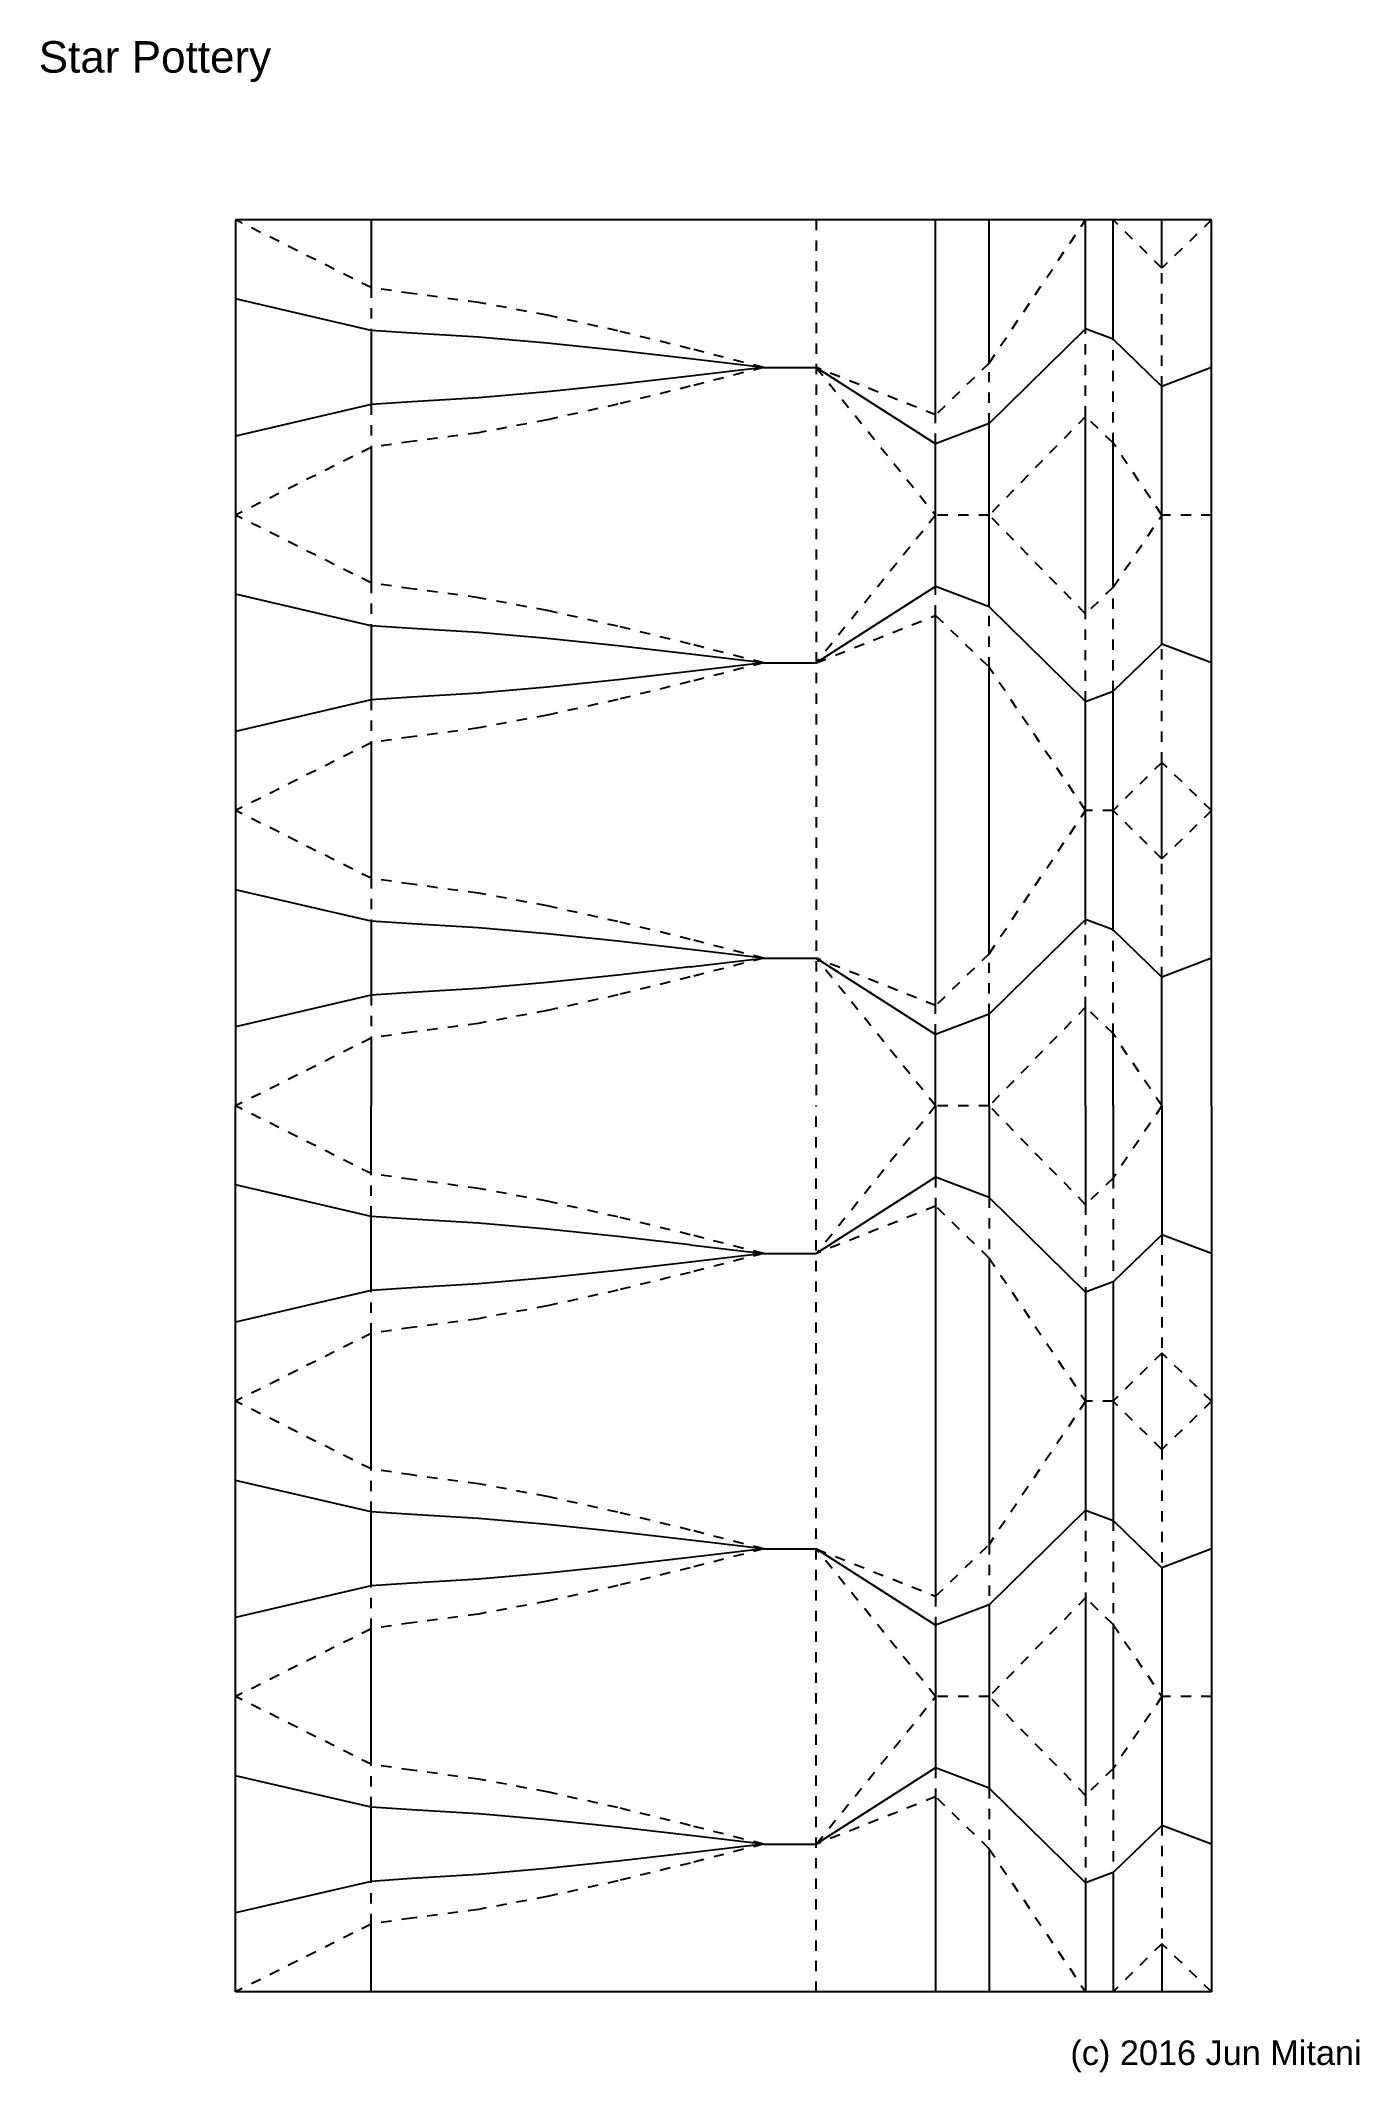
# Model space of a CAD drawing. Extents: x 11 to 192, y -288 to -9.
import ezdxf

# ---------------------------------------------------------------- set-up
doc = ezdxf.new("R2010")
doc.units = 0
for name, pattern in [('AI-LINETYPE-1', [2.822222, 1.411111, -1.411111]), ('AI-LINETYPE-10', [2.822222, 1.411111, -1.411111]), ('AI-LINETYPE-100', [2.822222, 1.411111, -1.411111]), ('AI-LINETYPE-101', [2.822222, 1.411111, -1.411111]), ('AI-LINETYPE-102', [2.822222, 1.411111, -1.411111]), ('AI-LINETYPE-103', [2.822222, 1.411111, -1.411111]), ('AI-LINETYPE-104', [2.822222, 1.411111, -1.411111]), ('AI-LINETYPE-105', [2.822222, 1.411111, -1.411111]), ('AI-LINETYPE-106', [2.822222, 1.411111, -1.411111]), ('AI-LINETYPE-107', [2.822222, 1.411111, -1.411111]), ('AI-LINETYPE-108', [2.822222, 1.411111, -1.411111]), ('AI-LINETYPE-109', [2.822222, 1.411111, -1.411111]), ('AI-LINETYPE-11', [2.822222, 1.411111, -1.411111]), ('AI-LINETYPE-110', [2.822222, 1.411111, -1.411111]), ('AI-LINETYPE-111', [2.822222, 1.411111, -1.411111]), ('AI-LINETYPE-112', [2.822222, 1.411111, -1.411111]), ('AI-LINETYPE-113', [2.822222, 1.411111, -1.411111]), ('AI-LINETYPE-114', [2.822222, 1.411111, -1.411111]), ('AI-LINETYPE-115', [2.822222, 1.411111, -1.411111]), ('AI-LINETYPE-116', [2.822222, 1.411111, -1.411111]), ('AI-LINETYPE-117', [2.822222, 1.411111, -1.411111]), ('AI-LINETYPE-118', [2.822222, 1.411111, -1.411111]), ('AI-LINETYPE-119', [2.822222, 1.411111, -1.411111]), ('AI-LINETYPE-12', [2.822222, 1.411111, -1.411111]), ('AI-LINETYPE-120', [2.822222, 1.411111, -1.411111]), ('AI-LINETYPE-121', [2.822222, 1.411111, -1.411111]), ('AI-LINETYPE-122', [2.822222, 1.411111, -1.411111]), ('AI-LINETYPE-123', [2.822222, 1.411111, -1.411111]), ('AI-LINETYPE-124', [2.822222, 1.411111, -1.411111]), ('AI-LINETYPE-125', [2.822222, 1.411111, -1.411111]), ('AI-LINETYPE-126', [2.822222, 1.411111, -1.411111]), ('AI-LINETYPE-127', [2.822222, 1.411111, -1.411111]), ('AI-LINETYPE-128', [2.822222, 1.411111, -1.411111]), ('AI-LINETYPE-129', [2.822222, 1.411111, -1.411111]), ('AI-LINETYPE-13', [2.822222, 1.411111, -1.411111]), ('AI-LINETYPE-130', [2.822222, 1.411111, -1.411111]), ('AI-LINETYPE-131', [2.822222, 1.411111, -1.411111]), ('AI-LINETYPE-132', [2.822222, 1.411111, -1.411111]), ('AI-LINETYPE-133', [2.822222, 1.411111, -1.411111]), ('AI-LINETYPE-134', [2.822222, 1.411111, -1.411111]), ('AI-LINETYPE-135', [2.822222, 1.411111, -1.411111]), ('AI-LINETYPE-136', [2.822222, 1.411111, -1.411111]), ('AI-LINETYPE-137', [2.822222, 1.411111, -1.411111]), ('AI-LINETYPE-138', [2.822222, 1.411111, -1.411111]), ('AI-LINETYPE-139', [2.822222, 1.411111, -1.411111]), ('AI-LINETYPE-14', [2.822222, 1.411111, -1.411111]), ('AI-LINETYPE-140', [2.822222, 1.411111, -1.411111]), ('AI-LINETYPE-141', [2.822222, 1.411111, -1.411111]), ('AI-LINETYPE-142', [2.822222, 1.411111, -1.411111]), ('AI-LINETYPE-143', [2.822222, 1.411111, -1.411111]), ('AI-LINETYPE-144', [2.822222, 1.411111, -1.411111]), ('AI-LINETYPE-145', [2.822222, 1.411111, -1.411111]), ('AI-LINETYPE-146', [2.822222, 1.411111, -1.411111]), ('AI-LINETYPE-147', [2.822222, 1.411111, -1.411111]), ('AI-LINETYPE-148', [2.822222, 1.411111, -1.411111]), ('AI-LINETYPE-149', [2.822222, 1.411111, -1.411111]), ('AI-LINETYPE-15', [2.822222, 1.411111, -1.411111]), ('AI-LINETYPE-150', [2.822222, 1.411111, -1.411111]), ('AI-LINETYPE-151', [2.822222, 1.411111, -1.411111]), ('AI-LINETYPE-152', [2.822222, 1.411111, -1.411111]), ('AI-LINETYPE-153', [2.822222, 1.411111, -1.411111]), ('AI-LINETYPE-154', [2.822222, 1.411111, -1.411111]), ('AI-LINETYPE-155', [2.822222, 1.411111, -1.411111]), ('AI-LINETYPE-156', [2.822222, 1.411111, -1.411111]), ('AI-LINETYPE-157', [2.822222, 1.411111, -1.411111]), ('AI-LINETYPE-158', [2.822222, 1.411111, -1.411111]), ('AI-LINETYPE-159', [2.822222, 1.411111, -1.411111]), ('AI-LINETYPE-16', [2.822222, 1.411111, -1.411111]), ('AI-LINETYPE-160', [2.822222, 1.411111, -1.411111]), ('AI-LINETYPE-161', [2.822222, 1.411111, -1.411111]), ('AI-LINETYPE-162', [2.822222, 1.411111, -1.411111]), ('AI-LINETYPE-163', [2.822222, 1.411111, -1.411111]), ('AI-LINETYPE-164', [2.822222, 1.411111, -1.411111]), ('AI-LINETYPE-165', [2.822222, 1.411111, -1.411111]), ('AI-LINETYPE-166', [2.822222, 1.411111, -1.411111]), ('AI-LINETYPE-167', [2.822222, 1.411111, -1.411111]), ('AI-LINETYPE-168', [2.822222, 1.411111, -1.411111]), ('AI-LINETYPE-169', [2.822222, 1.411111, -1.411111]), ('AI-LINETYPE-17', [2.822222, 1.411111, -1.411111]), ('AI-LINETYPE-170', [2.822222, 1.411111, -1.411111]), ('AI-LINETYPE-171', [2.822222, 1.411111, -1.411111]), ('AI-LINETYPE-172', [2.822222, 1.411111, -1.411111]), ('AI-LINETYPE-173', [2.822222, 1.411111, -1.411111]), ('AI-LINETYPE-174', [2.822222, 1.411111, -1.411111]), ('AI-LINETYPE-175', [2.822222, 1.411111, -1.411111]), ('AI-LINETYPE-176', [2.822222, 1.411111, -1.411111]), ('AI-LINETYPE-177', [2.822222, 1.411111, -1.411111]), ('AI-LINETYPE-178', [2.822222, 1.411111, -1.411111]), ('AI-LINETYPE-179', [2.822222, 1.411111, -1.411111]), ('AI-LINETYPE-18', [2.822222, 1.411111, -1.411111]), ('AI-LINETYPE-180', [2.822222, 1.411111, -1.411111]), ('AI-LINETYPE-181', [2.822222, 1.411111, -1.411111]), ('AI-LINETYPE-182', [2.822222, 1.411111, -1.411111]), ('AI-LINETYPE-183', [2.822222, 1.411111, -1.411111]), ('AI-LINETYPE-184', [2.822222, 1.411111, -1.411111]), ('AI-LINETYPE-185', [2.822222, 1.411111, -1.411111]), ('AI-LINETYPE-186', [2.822222, 1.411111, -1.411111]), ('AI-LINETYPE-187', [2.822222, 1.411111, -1.411111]), ('AI-LINETYPE-188', [2.822222, 1.411111, -1.411111]), ('AI-LINETYPE-189', [2.822222, 1.411111, -1.411111]), ('AI-LINETYPE-19', [2.822222, 1.411111, -1.411111]), ('AI-LINETYPE-190', [2.822222, 1.411111, -1.411111]), ('AI-LINETYPE-2', [2.822222, 1.411111, -1.411111]), ('AI-LINETYPE-20', [2.822222, 1.411111, -1.411111]), ('AI-LINETYPE-21', [2.822222, 1.411111, -1.411111]), ('AI-LINETYPE-22', [2.822222, 1.411111, -1.411111]), ('AI-LINETYPE-23', [2.822222, 1.411111, -1.411111]), ('AI-LINETYPE-24', [2.822222, 1.411111, -1.411111]), ('AI-LINETYPE-25', [2.822222, 1.411111, -1.411111]), ('AI-LINETYPE-26', [2.822222, 1.411111, -1.411111]), ('AI-LINETYPE-27', [2.822222, 1.411111, -1.411111]), ('AI-LINETYPE-28', [2.822222, 1.411111, -1.411111]), ('AI-LINETYPE-29', [2.822222, 1.411111, -1.411111]), ('AI-LINETYPE-3', [2.822222, 1.411111, -1.411111]), ('AI-LINETYPE-30', [2.822222, 1.411111, -1.411111]), ('AI-LINETYPE-31', [2.822222, 1.411111, -1.411111]), ('AI-LINETYPE-32', [2.822222, 1.411111, -1.411111]), ('AI-LINETYPE-33', [2.822222, 1.411111, -1.411111]), ('AI-LINETYPE-34', [2.822222, 1.411111, -1.411111]), ('AI-LINETYPE-35', [2.822222, 1.411111, -1.411111]), ('AI-LINETYPE-36', [2.822222, 1.411111, -1.411111]), ('AI-LINETYPE-37', [2.822222, 1.411111, -1.411111]), ('AI-LINETYPE-38', [2.822222, 1.411111, -1.411111]), ('AI-LINETYPE-39', [2.822222, 1.411111, -1.411111]), ('AI-LINETYPE-4', [2.822222, 1.411111, -1.411111]), ('AI-LINETYPE-40', [2.822222, 1.411111, -1.411111]), ('AI-LINETYPE-41', [2.822222, 1.411111, -1.411111]), ('AI-LINETYPE-42', [2.822222, 1.411111, -1.411111]), ('AI-LINETYPE-43', [2.822222, 1.411111, -1.411111]), ('AI-LINETYPE-44', [2.822222, 1.411111, -1.411111]), ('AI-LINETYPE-45', [2.822222, 1.411111, -1.411111]), ('AI-LINETYPE-46', [2.822222, 1.411111, -1.411111]), ('AI-LINETYPE-47', [2.822222, 1.411111, -1.411111]), ('AI-LINETYPE-48', [2.822222, 1.411111, -1.411111]), ('AI-LINETYPE-49', [2.822222, 1.411111, -1.411111]), ('AI-LINETYPE-5', [2.822222, 1.411111, -1.411111]), ('AI-LINETYPE-50', [2.822222, 1.411111, -1.411111]), ('AI-LINETYPE-51', [2.822222, 1.411111, -1.411111]), ('AI-LINETYPE-52', [2.822222, 1.411111, -1.411111]), ('AI-LINETYPE-53', [2.822222, 1.411111, -1.411111]), ('AI-LINETYPE-54', [2.822222, 1.411111, -1.411111]), ('AI-LINETYPE-55', [2.822222, 1.411111, -1.411111]), ('AI-LINETYPE-56', [2.822222, 1.411111, -1.411111]), ('AI-LINETYPE-57', [2.822222, 1.411111, -1.411111]), ('AI-LINETYPE-58', [2.822222, 1.411111, -1.411111]), ('AI-LINETYPE-59', [2.822222, 1.411111, -1.411111]), ('AI-LINETYPE-6', [2.822222, 1.411111, -1.411111]), ('AI-LINETYPE-60', [2.822222, 1.411111, -1.411111]), ('AI-LINETYPE-61', [2.822222, 1.411111, -1.411111]), ('AI-LINETYPE-62', [2.822222, 1.411111, -1.411111]), ('AI-LINETYPE-63', [2.822222, 1.411111, -1.411111]), ('AI-LINETYPE-64', [2.822222, 1.411111, -1.411111]), ('AI-LINETYPE-65', [2.822222, 1.411111, -1.411111]), ('AI-LINETYPE-66', [2.822222, 1.411111, -1.411111]), ('AI-LINETYPE-67', [2.822222, 1.411111, -1.411111]), ('AI-LINETYPE-68', [2.822222, 1.411111, -1.411111]), ('AI-LINETYPE-69', [2.822222, 1.411111, -1.411111]), ('AI-LINETYPE-7', [2.822222, 1.411111, -1.411111]), ('AI-LINETYPE-70', [2.822222, 1.411111, -1.411111]), ('AI-LINETYPE-71', [2.822222, 1.411111, -1.411111]), ('AI-LINETYPE-72', [2.822222, 1.411111, -1.411111]), ('AI-LINETYPE-73', [2.822222, 1.411111, -1.411111]), ('AI-LINETYPE-74', [2.822222, 1.411111, -1.411111]), ('AI-LINETYPE-75', [2.822222, 1.411111, -1.411111]), ('AI-LINETYPE-76', [2.822222, 1.411111, -1.411111]), ('AI-LINETYPE-77', [2.822222, 1.411111, -1.411111]), ('AI-LINETYPE-78', [2.822222, 1.411111, -1.411111]), ('AI-LINETYPE-79', [2.822222, 1.411111, -1.411111]), ('AI-LINETYPE-8', [2.822222, 1.411111, -1.411111]), ('AI-LINETYPE-80', [2.822222, 1.411111, -1.411111]), ('AI-LINETYPE-81', [2.822222, 1.411111, -1.411111]), ('AI-LINETYPE-82', [2.822222, 1.411111, -1.411111]), ('AI-LINETYPE-83', [2.822222, 1.411111, -1.411111]), ('AI-LINETYPE-84', [2.822222, 1.411111, -1.411111]), ('AI-LINETYPE-85', [2.822222, 1.411111, -1.411111]), ('AI-LINETYPE-86', [2.822222, 1.411111, -1.411111]), ('AI-LINETYPE-87', [2.822222, 1.411111, -1.411111]), ('AI-LINETYPE-88', [2.822222, 1.411111, -1.411111]), ('AI-LINETYPE-89', [2.822222, 1.411111, -1.411111]), ('AI-LINETYPE-9', [2.822222, 1.411111, -1.411111]), ('AI-LINETYPE-90', [2.822222, 1.411111, -1.411111]), ('AI-LINETYPE-91', [2.822222, 1.411111, -1.411111]), ('AI-LINETYPE-92', [2.822222, 1.411111, -1.411111]), ('AI-LINETYPE-93', [2.822222, 1.411111, -1.411111]), ('AI-LINETYPE-94', [2.822222, 1.411111, -1.411111]), ('AI-LINETYPE-95', [2.822222, 1.411111, -1.411111]), ('AI-LINETYPE-96', [2.822222, 1.411111, -1.411111]), ('AI-LINETYPE-97', [2.822222, 1.411111, -1.411111]), ('AI-LINETYPE-98', [2.822222, 1.411111, -1.411111]), ('AI-LINETYPE-99', [2.822222, 1.411111, -1.411111])]:
    doc.linetypes.add(name, pattern=pattern)
for name, color, linetype in [('CUTLINE', 7, 'CONTINUOUS'), ('MOUNTAINLINE', 7, 'CONTINUOUS'), ('TEXT', 7, 'CONTINUOUS'), ('VALLEYLINE', 7, 'CONTINUOUS')]:
    doc.layers.add(name, color=color, linetype=linetype)

msp = doc.modelspace()

# ---------------------------------------------------------------- texts
at = {"layer": 'TEXT', "color": 7, "attachment_point": 7}
for s, insert, char_height in [('\\fArial|b0|i0|c0|p34;\\W1;Star Pottery', (11.19, -14.86), 4.318), ('\\fArial|b0|i0|c0|p34;\\W1;(c) 2016 Jun Mitani', (152.51, -287.61), 3.3584)]:
    msp.add_mtext(s, dxfattribs=dict(at, insert=insert, char_height=char_height))

# ---------------------------------------------------------------- blocks, each defined once
blk = doc.blocks.new('BLOCK_2')
at = {"layer": 'CUTLINE', "color": 7}
blk.add_lwpolyline([(171.85, -155.16), (171.85, -33.73)], dxfattribs=at)
blk = doc.blocks.new('BLOCK_3')
at = {"layer": 'CUTLINE', "color": 7}
blk.add_lwpolyline([(38.16, -33.73), (38.16, -155.16)], dxfattribs=at)
blk = doc.blocks.new('BLOCK_4')
at = {"layer": 'CUTLINE', "color": 7}
blk.add_lwpolyline([(171.85, -33.73), (38.16, -33.73)], dxfattribs=at)
blk = doc.blocks.new('BLOCK_5')
at = {"layer": 'CUTLINE', "color": 7}
blk.add_lwpolyline([(171.85, -155.16), (171.85, -276.58)], dxfattribs=at)
blk = doc.blocks.new('BLOCK_6')
at = {"layer": 'CUTLINE', "color": 7}
blk.add_lwpolyline([(38.16, -276.58), (38.16, -155.16)], dxfattribs=at)
blk = doc.blocks.new('BLOCK_7')
at = {"layer": 'CUTLINE', "color": 7}
blk.add_lwpolyline([(171.85, -276.58), (38.16, -276.58)], dxfattribs=at)
blk = doc.blocks.new('BLOCK_8')
at = {"layer": 'VALLEYLINE', "color": 7, "linetype": 'AI-LINETYPE-1'}
blk.add_lwpolyline([(134.05, -155.16), (117.7, -134.92)], dxfattribs=at)
blk = doc.blocks.new('BLOCK_9')
at = {"layer": 'VALLEYLINE', "color": 7, "linetype": 'AI-LINETYPE-2'}
blk.add_lwpolyline([(154.59, -141.61), (141.38, -155.16)], dxfattribs=at)
blk = doc.blocks.new('BLOCK_10')
at = {"layer": 'VALLEYLINE', "color": 7, "linetype": 'AI-LINETYPE-3'}
blk.add_lwpolyline([(158.36, -145.26), (154.59, -141.61)], dxfattribs=at)
blk = doc.blocks.new('BLOCK_11')
at = {"layer": 'VALLEYLINE', "color": 7, "linetype": 'AI-LINETYPE-4'}
blk.add_lwpolyline([(165.04, -155.16), (158.36, -145.26)], dxfattribs=at)
blk = doc.blocks.new('BLOCK_12')
at = {"layer": 'VALLEYLINE', "color": 7, "linetype": 'AI-LINETYPE-5'}
blk.add_lwpolyline([(154.59, -141.61), (154.59, -129.62)], dxfattribs=at)
blk = doc.blocks.new('BLOCK_13')
at = {"layer": 'VALLEYLINE', "color": 7, "linetype": 'AI-LINETYPE-6'}
blk.add_lwpolyline([(158.36, -145.26), (158.35, -131.05)], dxfattribs=at)
blk = doc.blocks.new('BLOCK_14')
at = {"layer": 'VALLEYLINE', "color": 7, "linetype": 'AI-LINETYPE-7'}
blk.add_lwpolyline([(134.05, -141.41), (117.7, -134.92)], dxfattribs=at)
blk = doc.blocks.new('BLOCK_15')
at = {"layer": 'VALLEYLINE', "color": 7, "linetype": 'AI-LINETYPE-8'}
blk.add_lwpolyline([(134.05, -145.37), (134.05, -141.41)], dxfattribs=at)
blk = doc.blocks.new('BLOCK_16')
at = {"layer": 'VALLEYLINE', "color": 7, "linetype": 'AI-LINETYPE-9'}
blk.add_lwpolyline([(141.38, -142.59), (141.38, -134.3)], dxfattribs=at)
blk = doc.blocks.new('BLOCK_17')
at = {"layer": 'VALLEYLINE', "color": 7, "linetype": 'AI-LINETYPE-10'}
blk.add_lwpolyline([(141.38, -134.3), (134.05, -141.41)], dxfattribs=at)
blk = doc.blocks.new('BLOCK_18')
at = {"layer": 'VALLEYLINE', "color": 7, "linetype": 'AI-LINETYPE-11'}
blk.add_lwpolyline([(117.69, -94.44), (134.05, -87.95)], dxfattribs=at)
blk = doc.blocks.new('BLOCK_19')
at = {"layer": 'VALLEYLINE', "color": 7, "linetype": 'AI-LINETYPE-12'}
blk.add_lwpolyline([(134.05, -87.95), (134.05, -83.99)], dxfattribs=at)
blk = doc.blocks.new('BLOCK_20')
at = {"layer": 'VALLEYLINE', "color": 7, "linetype": 'AI-LINETYPE-13'}
blk.add_lwpolyline([(134.05, -87.95), (141.38, -95.06)], dxfattribs=at)
blk = doc.blocks.new('BLOCK_21')
at = {"layer": 'VALLEYLINE', "color": 7, "linetype": 'AI-LINETYPE-14'}
blk.add_lwpolyline([(141.38, -95.06), (141.38, -86.77)], dxfattribs=at)
blk = doc.blocks.new('BLOCK_22')
at = {"layer": 'VALLEYLINE', "color": 7, "linetype": 'AI-LINETYPE-15'}
blk.add_lwpolyline([(154.59, -114.68), (141.38, -95.06)], dxfattribs=at)
blk = doc.blocks.new('BLOCK_23')
at = {"layer": 'VALLEYLINE', "color": 7, "linetype": 'AI-LINETYPE-16'}
blk.add_lwpolyline([(141.38, -134.3), (154.59, -114.68)], dxfattribs=at)
blk = doc.blocks.new('BLOCK_24')
at = {"layer": 'VALLEYLINE', "color": 7, "linetype": 'AI-LINETYPE-17'}
blk.add_lwpolyline([(134.05, -74.2), (117.69, -94.44)], dxfattribs=at)
blk = doc.blocks.new('BLOCK_25')
at = {"layer": 'VALLEYLINE', "color": 7, "linetype": 'AI-LINETYPE-18'}
blk.add_lwpolyline([(141.38, -74.2), (134.05, -74.2)], dxfattribs=at)
blk = doc.blocks.new('BLOCK_26')
at = {"layer": 'VALLEYLINE', "color": 7, "linetype": 'AI-LINETYPE-19'}
blk.add_lwpolyline([(154.59, -87.75), (141.38, -74.2)], dxfattribs=at)
blk = doc.blocks.new('BLOCK_27')
at = {"layer": 'VALLEYLINE', "color": 7, "linetype": 'AI-LINETYPE-20'}
blk.add_lwpolyline([(154.59, -99.74), (154.59, -87.75)], dxfattribs=at)
blk = doc.blocks.new('BLOCK_28')
at = {"layer": 'VALLEYLINE', "color": 7, "linetype": 'AI-LINETYPE-21'}
blk.add_lwpolyline([(158.35, -98.31), (158.35, -84.09)], dxfattribs=at)
blk = doc.blocks.new('BLOCK_29')
at = {"layer": 'VALLEYLINE', "color": 7, "linetype": 'AI-LINETYPE-22'}
blk.add_lwpolyline([(158.35, -84.09), (154.59, -87.75)], dxfattribs=at)
blk = doc.blocks.new('BLOCK_30')
at = {"layer": 'VALLEYLINE', "color": 7, "linetype": 'AI-LINETYPE-23'}
blk.add_lwpolyline([(154.59, -60.66), (141.38, -74.2)], dxfattribs=at)
blk = doc.blocks.new('BLOCK_31')
at = {"layer": 'VALLEYLINE', "color": 7, "linetype": 'AI-LINETYPE-24'}
blk.add_lwpolyline([(158.35, -64.31), (154.59, -60.66)], dxfattribs=at)
blk = doc.blocks.new('BLOCK_32')
at = {"layer": 'VALLEYLINE', "color": 7, "linetype": 'AI-LINETYPE-25'}
blk.add_lwpolyline([(165.04, -74.2), (158.35, -64.31)], dxfattribs=at)
blk = doc.blocks.new('BLOCK_33')
at = {"layer": 'VALLEYLINE', "color": 7, "linetype": 'AI-LINETYPE-26'}
blk.add_lwpolyline([(158.35, -84.09), (165.04, -74.2)], dxfattribs=at)
blk = doc.blocks.new('BLOCK_34')
at = {"layer": 'VALLEYLINE', "color": 7, "linetype": 'AI-LINETYPE-27'}
blk.add_lwpolyline([(117.69, -53.97), (134.05, -74.2)], dxfattribs=at)
blk = doc.blocks.new('BLOCK_35')
at = {"layer": 'VALLEYLINE', "color": 7, "linetype": 'AI-LINETYPE-28'}
blk.add_lwpolyline([(154.59, -60.66), (154.59, -48.67)], dxfattribs=at)
blk = doc.blocks.new('BLOCK_36')
at = {"layer": 'VALLEYLINE', "color": 7, "linetype": 'AI-LINETYPE-29'}
blk.add_lwpolyline([(158.35, -64.31), (158.35, -50.1)], dxfattribs=at)
blk = doc.blocks.new('BLOCK_37')
at = {"layer": 'VALLEYLINE', "color": 7, "linetype": 'AI-LINETYPE-30'}
blk.add_lwpolyline([(134.05, -60.46), (117.69, -53.97)], dxfattribs=at)
blk = doc.blocks.new('BLOCK_38')
at = {"layer": 'VALLEYLINE', "color": 7, "linetype": 'AI-LINETYPE-31'}
blk.add_lwpolyline([(134.05, -64.42), (134.05, -60.46)], dxfattribs=at)
blk = doc.blocks.new('BLOCK_39')
at = {"layer": 'VALLEYLINE', "color": 7, "linetype": 'AI-LINETYPE-32'}
blk.add_lwpolyline([(141.38, -61.64), (141.38, -53.35)], dxfattribs=at)
blk = doc.blocks.new('BLOCK_40')
at = {"layer": 'VALLEYLINE', "color": 7, "linetype": 'AI-LINETYPE-33'}
blk.add_lwpolyline([(141.38, -53.35), (134.05, -60.46)], dxfattribs=at)
blk = doc.blocks.new('BLOCK_41')
at = {"layer": 'VALLEYLINE', "color": 7, "linetype": 'AI-LINETYPE-34'}
blk.add_lwpolyline([(141.38, -53.35), (154.59, -33.73)], dxfattribs=at)
blk = doc.blocks.new('BLOCK_42')
at = {"layer": 'VALLEYLINE', "color": 7, "linetype": 'AI-LINETYPE-35'}
blk.add_lwpolyline([(158.35, -114.68), (154.59, -114.68)], dxfattribs=at)
blk = doc.blocks.new('BLOCK_43')
at = {"layer": 'VALLEYLINE', "color": 7, "linetype": 'AI-LINETYPE-36'}
blk.add_lwpolyline([(165.04, -121.28), (158.35, -114.68)], dxfattribs=at)
blk = doc.blocks.new('BLOCK_44')
at = {"layer": 'VALLEYLINE', "color": 7, "linetype": 'AI-LINETYPE-37'}
blk.add_lwpolyline([(165.04, -137.5), (165.04, -121.28)], dxfattribs=at)
blk = doc.blocks.new('BLOCK_45')
at = {"layer": 'VALLEYLINE', "color": 7, "linetype": 'AI-LINETYPE-38'}
blk.add_lwpolyline([(171.85, -114.68), (165.04, -121.28)], dxfattribs=at)
blk = doc.blocks.new('BLOCK_46')
at = {"layer": 'VALLEYLINE', "color": 7, "linetype": 'AI-LINETYPE-39'}
blk.add_lwpolyline([(165.04, -108.08), (158.35, -114.68)], dxfattribs=at)
blk = doc.blocks.new('BLOCK_47')
at = {"layer": 'VALLEYLINE', "color": 7, "linetype": 'AI-LINETYPE-40'}
blk.add_lwpolyline([(171.85, -114.68), (165.04, -108.08)], dxfattribs=at)
blk = doc.blocks.new('BLOCK_48')
at = {"layer": 'VALLEYLINE', "color": 7, "linetype": 'AI-LINETYPE-41'}
blk.add_lwpolyline([(165.04, -108.08), (165.04, -91.86)], dxfattribs=at)
blk = doc.blocks.new('BLOCK_49')
at = {"layer": 'VALLEYLINE', "color": 7, "linetype": 'AI-LINETYPE-42'}
blk.add_lwpolyline([(171.85, -74.2), (165.04, -74.2)], dxfattribs=at)
blk = doc.blocks.new('BLOCK_50')
at = {"layer": 'VALLEYLINE', "color": 7, "linetype": 'AI-LINETYPE-43'}
blk.add_lwpolyline([(165.04, -40.33), (158.35, -33.73)], dxfattribs=at)
blk = doc.blocks.new('BLOCK_51')
at = {"layer": 'VALLEYLINE', "color": 7, "linetype": 'AI-LINETYPE-44'}
blk.add_lwpolyline([(165.04, -56.55), (165.04, -40.33)], dxfattribs=at)
blk = doc.blocks.new('BLOCK_52')
at = {"layer": 'VALLEYLINE', "color": 7, "linetype": 'AI-LINETYPE-45'}
blk.add_lwpolyline([(171.85, -33.73), (165.04, -40.33)], dxfattribs=at)
blk = doc.blocks.new('BLOCK_53')
at = {"layer": 'VALLEYLINE', "color": 7, "linetype": 'AI-LINETYPE-46'}
blk.add_lwpolyline([(56.73, -43.02), (38.16, -33.73)], dxfattribs=at)
blk = doc.blocks.new('BLOCK_54')
at = {"layer": 'VALLEYLINE', "color": 7, "linetype": 'AI-LINETYPE-47'}
blk.add_lwpolyline([(56.73, -43.02), (56.73, -48.88)], dxfattribs=at)
blk = doc.blocks.new('BLOCK_55')
at = {"layer": 'VALLEYLINE', "color": 7, "linetype": 'AI-LINETYPE-48'}
blk.add_lwpolyline([(56.73, -64.92), (38.16, -74.2)], dxfattribs=at)
blk = doc.blocks.new('BLOCK_56')
at = {"layer": 'VALLEYLINE', "color": 7, "linetype": 'AI-LINETYPE-49'}
blk.add_lwpolyline([(56.73, -83.49), (38.16, -74.2)], dxfattribs=at)
blk = doc.blocks.new('BLOCK_57')
at = {"layer": 'VALLEYLINE', "color": 7, "linetype": 'AI-LINETYPE-50'}
blk.add_lwpolyline([(56.73, -59.05), (56.73, -64.92)], dxfattribs=at)
blk = doc.blocks.new('BLOCK_58')
at = {"layer": 'VALLEYLINE', "color": 7, "linetype": 'AI-LINETYPE-51'}
blk.add_lwpolyline([(56.73, -83.49), (56.73, -89.36)], dxfattribs=at)
blk = doc.blocks.new('BLOCK_59')
at = {"layer": 'VALLEYLINE', "color": 7, "linetype": 'AI-LINETYPE-52'}
blk.add_lwpolyline([(56.73, -105.39), (38.16, -114.68)], dxfattribs=at)
blk = doc.blocks.new('BLOCK_60')
at = {"layer": 'VALLEYLINE', "color": 7, "linetype": 'AI-LINETYPE-53'}
blk.add_lwpolyline([(56.73, -99.52), (56.73, -105.39)], dxfattribs=at)
blk = doc.blocks.new('BLOCK_61')
at = {"layer": 'VALLEYLINE', "color": 7, "linetype": 'AI-LINETYPE-54'}
blk.add_lwpolyline([(110.48, -53.97), (100.43, -51.39)], dxfattribs=at)
blk = doc.blocks.new('BLOCK_62')
at = {"layer": 'VALLEYLINE', "color": 7, "linetype": 'AI-LINETYPE-55'}
blk.add_lwpolyline([(100.43, -51.39), (90.52, -48.95)], dxfattribs=at)
blk = doc.blocks.new('BLOCK_63')
at = {"layer": 'VALLEYLINE', "color": 7, "linetype": 'AI-LINETYPE-56'}
blk.add_lwpolyline([(90.52, -48.95), (80.82, -46.79)], dxfattribs=at)
blk = doc.blocks.new('BLOCK_64')
at = {"layer": 'VALLEYLINE', "color": 7, "linetype": 'AI-LINETYPE-57'}
blk.add_lwpolyline([(80.82, -46.79), (71.42, -45.04)], dxfattribs=at)
blk = doc.blocks.new('BLOCK_65')
at = {"layer": 'VALLEYLINE', "color": 7, "linetype": 'AI-LINETYPE-58'}
blk.add_lwpolyline([(71.42, -45.04), (62.3, -43.84)], dxfattribs=at)
blk = doc.blocks.new('BLOCK_66')
at = {"layer": 'VALLEYLINE', "color": 7, "linetype": 'AI-LINETYPE-59'}
blk.add_lwpolyline([(62.3, -43.84), (56.73, -43.02)], dxfattribs=at)
blk = doc.blocks.new('BLOCK_67')
at = {"layer": 'VALLEYLINE', "color": 7, "linetype": 'AI-LINETYPE-60'}
blk.add_lwpolyline([(110.48, -53.97), (100.43, -56.54)], dxfattribs=at)
blk = doc.blocks.new('BLOCK_68')
at = {"layer": 'VALLEYLINE', "color": 7, "linetype": 'AI-LINETYPE-61'}
blk.add_lwpolyline([(100.43, -56.54), (90.52, -58.98)], dxfattribs=at)
blk = doc.blocks.new('BLOCK_69')
at = {"layer": 'VALLEYLINE', "color": 7, "linetype": 'AI-LINETYPE-62'}
blk.add_lwpolyline([(90.52, -58.98), (80.82, -61.15)], dxfattribs=at)
blk = doc.blocks.new('BLOCK_70')
at = {"layer": 'VALLEYLINE', "color": 7, "linetype": 'AI-LINETYPE-63'}
blk.add_lwpolyline([(80.82, -61.15), (71.42, -62.9)], dxfattribs=at)
blk = doc.blocks.new('BLOCK_71')
at = {"layer": 'VALLEYLINE', "color": 7, "linetype": 'AI-LINETYPE-64'}
blk.add_lwpolyline([(71.42, -62.9), (62.3, -64.1)], dxfattribs=at)
blk = doc.blocks.new('BLOCK_72')
at = {"layer": 'VALLEYLINE', "color": 7, "linetype": 'AI-LINETYPE-65'}
blk.add_lwpolyline([(62.3, -64.1), (56.73, -64.92)], dxfattribs=at)
blk = doc.blocks.new('BLOCK_73')
at = {"layer": 'VALLEYLINE', "color": 7, "linetype": 'AI-LINETYPE-66'}
blk.add_lwpolyline([(110.48, -94.44), (100.43, -91.87)], dxfattribs=at)
blk = doc.blocks.new('BLOCK_74')
at = {"layer": 'VALLEYLINE', "color": 7, "linetype": 'AI-LINETYPE-67'}
blk.add_lwpolyline([(100.43, -91.87), (90.52, -89.43)], dxfattribs=at)
blk = doc.blocks.new('BLOCK_75')
at = {"layer": 'VALLEYLINE', "color": 7, "linetype": 'AI-LINETYPE-68'}
blk.add_lwpolyline([(90.52, -89.43), (80.82, -87.26)], dxfattribs=at)
blk = doc.blocks.new('BLOCK_76')
at = {"layer": 'VALLEYLINE', "color": 7, "linetype": 'AI-LINETYPE-69'}
blk.add_lwpolyline([(80.82, -87.26), (71.42, -85.51)], dxfattribs=at)
blk = doc.blocks.new('BLOCK_77')
at = {"layer": 'VALLEYLINE', "color": 7, "linetype": 'AI-LINETYPE-70'}
blk.add_lwpolyline([(71.42, -85.51), (62.3, -84.31)], dxfattribs=at)
blk = doc.blocks.new('BLOCK_78')
at = {"layer": 'VALLEYLINE', "color": 7, "linetype": 'AI-LINETYPE-71'}
blk.add_lwpolyline([(62.3, -84.31), (56.73, -83.49)], dxfattribs=at)
blk = doc.blocks.new('BLOCK_79')
at = {"layer": 'VALLEYLINE', "color": 7, "linetype": 'AI-LINETYPE-72'}
blk.add_lwpolyline([(110.48, -94.44), (100.43, -97.02)], dxfattribs=at)
blk = doc.blocks.new('BLOCK_80')
at = {"layer": 'VALLEYLINE', "color": 7, "linetype": 'AI-LINETYPE-73'}
blk.add_lwpolyline([(100.43, -97.02), (90.52, -99.46)], dxfattribs=at)
blk = doc.blocks.new('BLOCK_81')
at = {"layer": 'VALLEYLINE', "color": 7, "linetype": 'AI-LINETYPE-74'}
blk.add_lwpolyline([(90.52, -99.46), (80.82, -101.62)], dxfattribs=at)
blk = doc.blocks.new('BLOCK_82')
at = {"layer": 'VALLEYLINE', "color": 7, "linetype": 'AI-LINETYPE-75'}
blk.add_lwpolyline([(80.82, -101.62), (71.42, -103.37)], dxfattribs=at)
blk = doc.blocks.new('BLOCK_83')
at = {"layer": 'VALLEYLINE', "color": 7, "linetype": 'AI-LINETYPE-76'}
blk.add_lwpolyline([(71.42, -103.37), (62.3, -104.57)], dxfattribs=at)
blk = doc.blocks.new('BLOCK_84')
at = {"layer": 'VALLEYLINE', "color": 7, "linetype": 'AI-LINETYPE-77'}
blk.add_lwpolyline([(62.3, -104.57), (56.73, -105.39)], dxfattribs=at)
blk = doc.blocks.new('BLOCK_85')
at = {"layer": 'VALLEYLINE', "color": 7, "linetype": 'AI-LINETYPE-78'}
blk.add_lwpolyline([(110.48, -134.92), (100.43, -132.34)], dxfattribs=at)
blk = doc.blocks.new('BLOCK_86')
at = {"layer": 'VALLEYLINE', "color": 7, "linetype": 'AI-LINETYPE-79'}
blk.add_lwpolyline([(100.43, -132.34), (90.52, -129.9)], dxfattribs=at)
blk = doc.blocks.new('BLOCK_87')
at = {"layer": 'VALLEYLINE', "color": 7, "linetype": 'AI-LINETYPE-80'}
blk.add_lwpolyline([(90.52, -129.9), (80.82, -127.74)], dxfattribs=at)
blk = doc.blocks.new('BLOCK_88')
at = {"layer": 'VALLEYLINE', "color": 7, "linetype": 'AI-LINETYPE-81'}
blk.add_lwpolyline([(80.82, -127.74), (71.42, -125.99)], dxfattribs=at)
blk = doc.blocks.new('BLOCK_89')
at = {"layer": 'VALLEYLINE', "color": 7, "linetype": 'AI-LINETYPE-82'}
blk.add_lwpolyline([(71.42, -125.99), (62.3, -124.79)], dxfattribs=at)
blk = doc.blocks.new('BLOCK_90')
at = {"layer": 'VALLEYLINE', "color": 7, "linetype": 'AI-LINETYPE-83'}
blk.add_lwpolyline([(62.3, -124.79), (56.73, -123.97)], dxfattribs=at)
blk = doc.blocks.new('BLOCK_91')
at = {"layer": 'VALLEYLINE', "color": 7, "linetype": 'AI-LINETYPE-84'}
blk.add_lwpolyline([(110.48, -134.92), (100.43, -137.49)], dxfattribs=at)
blk = doc.blocks.new('BLOCK_92')
at = {"layer": 'VALLEYLINE', "color": 7, "linetype": 'AI-LINETYPE-85'}
blk.add_lwpolyline([(100.43, -137.49), (90.52, -139.93)], dxfattribs=at)
blk = doc.blocks.new('BLOCK_93')
at = {"layer": 'VALLEYLINE', "color": 7, "linetype": 'AI-LINETYPE-86'}
blk.add_lwpolyline([(90.52, -139.93), (80.82, -142.1)], dxfattribs=at)
blk = doc.blocks.new('BLOCK_94')
at = {"layer": 'VALLEYLINE', "color": 7, "linetype": 'AI-LINETYPE-87'}
blk.add_lwpolyline([(80.82, -142.1), (71.42, -143.85)], dxfattribs=at)
blk = doc.blocks.new('BLOCK_95')
at = {"layer": 'VALLEYLINE', "color": 7, "linetype": 'AI-LINETYPE-88'}
blk.add_lwpolyline([(71.42, -143.85), (62.3, -145.05)], dxfattribs=at)
blk = doc.blocks.new('BLOCK_96')
at = {"layer": 'VALLEYLINE', "color": 7, "linetype": 'AI-LINETYPE-89'}
blk.add_lwpolyline([(62.3, -145.05), (56.73, -145.87)], dxfattribs=at)
blk = doc.blocks.new('BLOCK_97')
at = {"layer": 'VALLEYLINE', "color": 7, "linetype": 'AI-LINETYPE-90'}
blk.add_lwpolyline([(56.73, -123.97), (38.16, -114.68)], dxfattribs=at)
blk = doc.blocks.new('BLOCK_98')
at = {"layer": 'VALLEYLINE', "color": 7, "linetype": 'AI-LINETYPE-91'}
blk.add_lwpolyline([(56.73, -123.97), (56.73, -129.84)], dxfattribs=at)
blk = doc.blocks.new('BLOCK_99')
at = {"layer": 'VALLEYLINE', "color": 7, "linetype": 'AI-LINETYPE-92'}
blk.add_lwpolyline([(56.73, -145.87), (38.16, -155.16)], dxfattribs=at)
blk = doc.blocks.new('BLOCK_100')
at = {"layer": 'VALLEYLINE', "color": 7, "linetype": 'AI-LINETYPE-93'}
blk.add_lwpolyline([(56.73, -140), (56.73, -145.87)], dxfattribs=at)
blk = doc.blocks.new('BLOCK_101')
at = {"layer": 'VALLEYLINE', "color": 7, "linetype": 'AI-LINETYPE-94'}
blk.add_lwpolyline([(117.7, -33.73), (117.7, -155.16)], dxfattribs=at)
blk = doc.blocks.new('BLOCK_102')
at = {"layer": 'VALLEYLINE', "color": 7, "linetype": 'AI-LINETYPE-95'}
blk.add_lwpolyline([(141.38, -155.15), (134.05, -155.16)], dxfattribs=at)
blk = doc.blocks.new('BLOCK_103')
at = {"layer": 'VALLEYLINE', "color": 7, "linetype": 'AI-LINETYPE-96'}
blk.add_lwpolyline([(134.05, -155.16), (117.7, -175.39)], dxfattribs=at)
blk = doc.blocks.new('BLOCK_104')
at = {"layer": 'VALLEYLINE', "color": 7, "linetype": 'AI-LINETYPE-97'}
blk.add_lwpolyline([(154.59, -168.7), (141.38, -155.16)], dxfattribs=at)
blk = doc.blocks.new('BLOCK_105')
at = {"layer": 'VALLEYLINE', "color": 7, "linetype": 'AI-LINETYPE-98'}
blk.add_lwpolyline([(158.36, -165.05), (154.59, -168.7)], dxfattribs=at)
blk = doc.blocks.new('BLOCK_106')
at = {"layer": 'VALLEYLINE', "color": 7, "linetype": 'AI-LINETYPE-99'}
blk.add_lwpolyline([(165.04, -155.16), (158.36, -165.05)], dxfattribs=at)
blk = doc.blocks.new('BLOCK_107')
at = {"layer": 'VALLEYLINE', "color": 7, "linetype": 'AI-LINETYPE-100'}
blk.add_lwpolyline([(154.59, -168.7), (154.59, -180.69)], dxfattribs=at)
blk = doc.blocks.new('BLOCK_108')
at = {"layer": 'VALLEYLINE', "color": 7, "linetype": 'AI-LINETYPE-101'}
blk.add_lwpolyline([(158.36, -165.05), (158.35, -179.26)], dxfattribs=at)
blk = doc.blocks.new('BLOCK_109')
at = {"layer": 'VALLEYLINE', "color": 7, "linetype": 'AI-LINETYPE-102'}
blk.add_lwpolyline([(134.05, -168.9), (117.7, -175.39)], dxfattribs=at)
blk = doc.blocks.new('BLOCK_110')
at = {"layer": 'VALLEYLINE', "color": 7, "linetype": 'AI-LINETYPE-103'}
blk.add_lwpolyline([(134.05, -164.94), (134.05, -168.9)], dxfattribs=at)
blk = doc.blocks.new('BLOCK_111')
at = {"layer": 'VALLEYLINE', "color": 7, "linetype": 'AI-LINETYPE-104'}
blk.add_lwpolyline([(141.38, -167.72), (141.38, -176.01)], dxfattribs=at)
blk = doc.blocks.new('BLOCK_112')
at = {"layer": 'VALLEYLINE', "color": 7, "linetype": 'AI-LINETYPE-105'}
blk.add_lwpolyline([(141.38, -176.01), (134.05, -168.9)], dxfattribs=at)
blk = doc.blocks.new('BLOCK_113')
at = {"layer": 'VALLEYLINE', "color": 7, "linetype": 'AI-LINETYPE-106'}
blk.add_lwpolyline([(117.69, -215.87), (134.05, -222.36)], dxfattribs=at)
blk = doc.blocks.new('BLOCK_114')
at = {"layer": 'VALLEYLINE', "color": 7, "linetype": 'AI-LINETYPE-107'}
blk.add_lwpolyline([(134.05, -222.36), (134.05, -226.32)], dxfattribs=at)
blk = doc.blocks.new('BLOCK_115')
at = {"layer": 'VALLEYLINE', "color": 7, "linetype": 'AI-LINETYPE-108'}
blk.add_lwpolyline([(134.05, -222.36), (141.38, -215.25)], dxfattribs=at)
blk = doc.blocks.new('BLOCK_116')
at = {"layer": 'VALLEYLINE', "color": 7, "linetype": 'AI-LINETYPE-109'}
blk.add_lwpolyline([(141.38, -215.25), (141.38, -223.54)], dxfattribs=at)
blk = doc.blocks.new('BLOCK_117')
at = {"layer": 'VALLEYLINE', "color": 7, "linetype": 'AI-LINETYPE-110'}
blk.add_lwpolyline([(154.59, -195.63), (141.38, -215.25)], dxfattribs=at)
blk = doc.blocks.new('BLOCK_118')
at = {"layer": 'VALLEYLINE', "color": 7, "linetype": 'AI-LINETYPE-111'}
blk.add_lwpolyline([(141.38, -176.01), (154.59, -195.63)], dxfattribs=at)
blk = doc.blocks.new('BLOCK_119')
at = {"layer": 'VALLEYLINE', "color": 7, "linetype": 'AI-LINETYPE-112'}
blk.add_lwpolyline([(134.05, -236.11), (117.69, -215.87)], dxfattribs=at)
blk = doc.blocks.new('BLOCK_120')
at = {"layer": 'VALLEYLINE', "color": 7, "linetype": 'AI-LINETYPE-113'}
blk.add_lwpolyline([(141.38, -236.11), (134.05, -236.11)], dxfattribs=at)
blk = doc.blocks.new('BLOCK_121')
at = {"layer": 'VALLEYLINE', "color": 7, "linetype": 'AI-LINETYPE-114'}
blk.add_lwpolyline([(154.59, -222.56), (141.38, -236.11)], dxfattribs=at)
blk = doc.blocks.new('BLOCK_122')
at = {"layer": 'VALLEYLINE', "color": 7, "linetype": 'AI-LINETYPE-115'}
blk.add_lwpolyline([(154.59, -210.57), (154.59, -222.56)], dxfattribs=at)
blk = doc.blocks.new('BLOCK_123')
at = {"layer": 'VALLEYLINE', "color": 7, "linetype": 'AI-LINETYPE-116'}
blk.add_lwpolyline([(158.35, -212), (158.35, -226.22)], dxfattribs=at)
blk = doc.blocks.new('BLOCK_124')
at = {"layer": 'VALLEYLINE', "color": 7, "linetype": 'AI-LINETYPE-117'}
blk.add_lwpolyline([(158.35, -226.22), (154.59, -222.56)], dxfattribs=at)
blk = doc.blocks.new('BLOCK_125')
at = {"layer": 'VALLEYLINE', "color": 7, "linetype": 'AI-LINETYPE-118'}
blk.add_lwpolyline([(154.59, -249.65), (141.38, -236.11)], dxfattribs=at)
blk = doc.blocks.new('BLOCK_126')
at = {"layer": 'VALLEYLINE', "color": 7, "linetype": 'AI-LINETYPE-119'}
blk.add_lwpolyline([(158.35, -246), (154.59, -249.65)], dxfattribs=at)
blk = doc.blocks.new('BLOCK_127')
at = {"layer": 'VALLEYLINE', "color": 7, "linetype": 'AI-LINETYPE-120'}
blk.add_lwpolyline([(165.04, -236.11), (158.35, -246)], dxfattribs=at)
blk = doc.blocks.new('BLOCK_128')
at = {"layer": 'VALLEYLINE', "color": 7, "linetype": 'AI-LINETYPE-121'}
blk.add_lwpolyline([(158.35, -226.22), (165.04, -236.11)], dxfattribs=at)
blk = doc.blocks.new('BLOCK_129')
at = {"layer": 'VALLEYLINE', "color": 7, "linetype": 'AI-LINETYPE-122'}
blk.add_lwpolyline([(117.69, -256.34), (134.05, -236.11)], dxfattribs=at)
blk = doc.blocks.new('BLOCK_130')
at = {"layer": 'VALLEYLINE', "color": 7, "linetype": 'AI-LINETYPE-123'}
blk.add_lwpolyline([(154.59, -249.65), (154.59, -261.64)], dxfattribs=at)
blk = doc.blocks.new('BLOCK_131')
at = {"layer": 'VALLEYLINE', "color": 7, "linetype": 'AI-LINETYPE-124'}
blk.add_lwpolyline([(158.35, -246), (158.35, -260.21)], dxfattribs=at)
blk = doc.blocks.new('BLOCK_132')
at = {"layer": 'VALLEYLINE', "color": 7, "linetype": 'AI-LINETYPE-125'}
blk.add_lwpolyline([(134.05, -249.85), (117.69, -256.34)], dxfattribs=at)
blk = doc.blocks.new('BLOCK_133')
at = {"layer": 'VALLEYLINE', "color": 7, "linetype": 'AI-LINETYPE-126'}
blk.add_lwpolyline([(134.05, -245.89), (134.05, -249.85)], dxfattribs=at)
blk = doc.blocks.new('BLOCK_134')
at = {"layer": 'VALLEYLINE', "color": 7, "linetype": 'AI-LINETYPE-127'}
blk.add_lwpolyline([(141.38, -248.67), (141.38, -256.96)], dxfattribs=at)
blk = doc.blocks.new('BLOCK_135')
at = {"layer": 'VALLEYLINE', "color": 7, "linetype": 'AI-LINETYPE-128'}
blk.add_lwpolyline([(141.38, -256.96), (134.05, -249.85)], dxfattribs=at)
blk = doc.blocks.new('BLOCK_136')
at = {"layer": 'VALLEYLINE', "color": 7, "linetype": 'AI-LINETYPE-129'}
blk.add_lwpolyline([(141.38, -256.96), (154.59, -276.58)], dxfattribs=at)
blk = doc.blocks.new('BLOCK_137')
at = {"layer": 'VALLEYLINE', "color": 7, "linetype": 'AI-LINETYPE-130'}
blk.add_lwpolyline([(158.35, -195.63), (154.59, -195.63)], dxfattribs=at)
blk = doc.blocks.new('BLOCK_138')
at = {"layer": 'VALLEYLINE', "color": 7, "linetype": 'AI-LINETYPE-131'}
blk.add_lwpolyline([(165.04, -189.03), (158.35, -195.63)], dxfattribs=at)
blk = doc.blocks.new('BLOCK_139')
at = {"layer": 'VALLEYLINE', "color": 7, "linetype": 'AI-LINETYPE-132'}
blk.add_lwpolyline([(165.04, -172.81), (165.04, -189.03)], dxfattribs=at)
blk = doc.blocks.new('BLOCK_140')
at = {"layer": 'VALLEYLINE', "color": 7, "linetype": 'AI-LINETYPE-133'}
blk.add_lwpolyline([(171.85, -195.63), (165.04, -189.03)], dxfattribs=at)
blk = doc.blocks.new('BLOCK_141')
at = {"layer": 'VALLEYLINE', "color": 7, "linetype": 'AI-LINETYPE-134'}
blk.add_lwpolyline([(165.04, -202.23), (158.35, -195.63)], dxfattribs=at)
blk = doc.blocks.new('BLOCK_142')
at = {"layer": 'VALLEYLINE', "color": 7, "linetype": 'AI-LINETYPE-135'}
blk.add_lwpolyline([(171.85, -195.63), (165.04, -202.23)], dxfattribs=at)
blk = doc.blocks.new('BLOCK_143')
at = {"layer": 'VALLEYLINE', "color": 7, "linetype": 'AI-LINETYPE-136'}
blk.add_lwpolyline([(165.04, -202.23), (165.04, -218.45)], dxfattribs=at)
blk = doc.blocks.new('BLOCK_144')
at = {"layer": 'VALLEYLINE', "color": 7, "linetype": 'AI-LINETYPE-137'}
blk.add_lwpolyline([(171.85, -236.11), (165.04, -236.11)], dxfattribs=at)
blk = doc.blocks.new('BLOCK_145')
at = {"layer": 'VALLEYLINE', "color": 7, "linetype": 'AI-LINETYPE-138'}
blk.add_lwpolyline([(165.04, -269.98), (158.35, -276.58)], dxfattribs=at)
blk = doc.blocks.new('BLOCK_146')
at = {"layer": 'VALLEYLINE', "color": 7, "linetype": 'AI-LINETYPE-139'}
blk.add_lwpolyline([(165.04, -253.76), (165.04, -269.98)], dxfattribs=at)
blk = doc.blocks.new('BLOCK_147')
at = {"layer": 'VALLEYLINE', "color": 7, "linetype": 'AI-LINETYPE-140'}
blk.add_lwpolyline([(171.85, -276.58), (165.04, -269.98)], dxfattribs=at)
blk = doc.blocks.new('BLOCK_148')
at = {"layer": 'VALLEYLINE', "color": 7, "linetype": 'AI-LINETYPE-141'}
blk.add_lwpolyline([(56.73, -267.29), (38.16, -276.58)], dxfattribs=at)
blk = doc.blocks.new('BLOCK_149')
at = {"layer": 'VALLEYLINE', "color": 7, "linetype": 'AI-LINETYPE-142'}
blk.add_lwpolyline([(56.73, -267.29), (56.73, -261.43)], dxfattribs=at)
blk = doc.blocks.new('BLOCK_150')
at = {"layer": 'VALLEYLINE', "color": 7, "linetype": 'AI-LINETYPE-143'}
blk.add_lwpolyline([(56.73, -245.39), (38.16, -236.11)], dxfattribs=at)
blk = doc.blocks.new('BLOCK_151')
at = {"layer": 'VALLEYLINE', "color": 7, "linetype": 'AI-LINETYPE-144'}
blk.add_lwpolyline([(56.73, -226.82), (38.16, -236.11)], dxfattribs=at)
blk = doc.blocks.new('BLOCK_152')
at = {"layer": 'VALLEYLINE', "color": 7, "linetype": 'AI-LINETYPE-145'}
blk.add_lwpolyline([(56.73, -251.26), (56.73, -245.39)], dxfattribs=at)
blk = doc.blocks.new('BLOCK_153')
at = {"layer": 'VALLEYLINE', "color": 7, "linetype": 'AI-LINETYPE-146'}
blk.add_lwpolyline([(56.73, -226.82), (56.73, -220.95)], dxfattribs=at)
blk = doc.blocks.new('BLOCK_154')
at = {"layer": 'VALLEYLINE', "color": 7, "linetype": 'AI-LINETYPE-147'}
blk.add_lwpolyline([(56.73, -204.92), (38.16, -195.63)], dxfattribs=at)
blk = doc.blocks.new('BLOCK_155')
at = {"layer": 'VALLEYLINE', "color": 7, "linetype": 'AI-LINETYPE-148'}
blk.add_lwpolyline([(56.73, -210.79), (56.73, -204.92)], dxfattribs=at)
blk = doc.blocks.new('BLOCK_156')
at = {"layer": 'VALLEYLINE', "color": 7, "linetype": 'AI-LINETYPE-149'}
blk.add_lwpolyline([(110.48, -256.34), (100.43, -258.92)], dxfattribs=at)
blk = doc.blocks.new('BLOCK_157')
at = {"layer": 'VALLEYLINE', "color": 7, "linetype": 'AI-LINETYPE-150'}
blk.add_lwpolyline([(100.43, -258.92), (90.52, -261.36)], dxfattribs=at)
blk = doc.blocks.new('BLOCK_158')
at = {"layer": 'VALLEYLINE', "color": 7, "linetype": 'AI-LINETYPE-151'}
blk.add_lwpolyline([(90.52, -261.36), (80.82, -263.52)], dxfattribs=at)
blk = doc.blocks.new('BLOCK_159')
at = {"layer": 'VALLEYLINE', "color": 7, "linetype": 'AI-LINETYPE-152'}
blk.add_lwpolyline([(80.82, -263.52), (71.42, -265.27)], dxfattribs=at)
blk = doc.blocks.new('BLOCK_160')
at = {"layer": 'VALLEYLINE', "color": 7, "linetype": 'AI-LINETYPE-153'}
blk.add_lwpolyline([(71.42, -265.27), (62.3, -266.47)], dxfattribs=at)
blk = doc.blocks.new('BLOCK_161')
at = {"layer": 'VALLEYLINE', "color": 7, "linetype": 'AI-LINETYPE-154'}
blk.add_lwpolyline([(62.3, -266.47), (56.73, -267.29)], dxfattribs=at)
blk = doc.blocks.new('BLOCK_162')
at = {"layer": 'VALLEYLINE', "color": 7, "linetype": 'AI-LINETYPE-155'}
blk.add_lwpolyline([(110.48, -256.34), (100.43, -253.77)], dxfattribs=at)
blk = doc.blocks.new('BLOCK_163')
at = {"layer": 'VALLEYLINE', "color": 7, "linetype": 'AI-LINETYPE-156'}
blk.add_lwpolyline([(100.43, -253.77), (90.52, -251.33)], dxfattribs=at)
blk = doc.blocks.new('BLOCK_164')
at = {"layer": 'VALLEYLINE', "color": 7, "linetype": 'AI-LINETYPE-157'}
blk.add_lwpolyline([(90.52, -251.33), (80.82, -249.17)], dxfattribs=at)
blk = doc.blocks.new('BLOCK_165')
at = {"layer": 'VALLEYLINE', "color": 7, "linetype": 'AI-LINETYPE-158'}
blk.add_lwpolyline([(80.82, -249.17), (71.42, -247.41)], dxfattribs=at)
blk = doc.blocks.new('BLOCK_166')
at = {"layer": 'VALLEYLINE', "color": 7, "linetype": 'AI-LINETYPE-159'}
blk.add_lwpolyline([(71.42, -247.41), (62.3, -246.21)], dxfattribs=at)
blk = doc.blocks.new('BLOCK_167')
at = {"layer": 'VALLEYLINE', "color": 7, "linetype": 'AI-LINETYPE-160'}
blk.add_lwpolyline([(62.3, -246.21), (56.73, -245.39)], dxfattribs=at)
blk = doc.blocks.new('BLOCK_168')
at = {"layer": 'VALLEYLINE', "color": 7, "linetype": 'AI-LINETYPE-161'}
blk.add_lwpolyline([(110.48, -215.87), (100.43, -218.45)], dxfattribs=at)
blk = doc.blocks.new('BLOCK_169')
at = {"layer": 'VALLEYLINE', "color": 7, "linetype": 'AI-LINETYPE-162'}
blk.add_lwpolyline([(100.43, -218.45), (90.52, -220.88)], dxfattribs=at)
blk = doc.blocks.new('BLOCK_170')
at = {"layer": 'VALLEYLINE', "color": 7, "linetype": 'AI-LINETYPE-163'}
blk.add_lwpolyline([(90.52, -220.88), (80.82, -223.05)], dxfattribs=at)
blk = doc.blocks.new('BLOCK_171')
at = {"layer": 'VALLEYLINE', "color": 7, "linetype": 'AI-LINETYPE-164'}
blk.add_lwpolyline([(80.82, -223.05), (71.42, -224.8)], dxfattribs=at)
blk = doc.blocks.new('BLOCK_172')
at = {"layer": 'VALLEYLINE', "color": 7, "linetype": 'AI-LINETYPE-165'}
blk.add_lwpolyline([(71.42, -224.8), (62.3, -226)], dxfattribs=at)
blk = doc.blocks.new('BLOCK_173')
at = {"layer": 'VALLEYLINE', "color": 7, "linetype": 'AI-LINETYPE-166'}
blk.add_lwpolyline([(62.3, -226), (56.73, -226.82)], dxfattribs=at)
blk = doc.blocks.new('BLOCK_174')
at = {"layer": 'VALLEYLINE', "color": 7, "linetype": 'AI-LINETYPE-167'}
blk.add_lwpolyline([(110.48, -215.87), (100.43, -213.29)], dxfattribs=at)
blk = doc.blocks.new('BLOCK_175')
at = {"layer": 'VALLEYLINE', "color": 7, "linetype": 'AI-LINETYPE-168'}
blk.add_lwpolyline([(100.43, -213.29), (90.52, -210.85)], dxfattribs=at)
blk = doc.blocks.new('BLOCK_176')
at = {"layer": 'VALLEYLINE', "color": 7, "linetype": 'AI-LINETYPE-169'}
blk.add_lwpolyline([(90.52, -210.85), (80.82, -208.69)], dxfattribs=at)
blk = doc.blocks.new('BLOCK_177')
at = {"layer": 'VALLEYLINE', "color": 7, "linetype": 'AI-LINETYPE-170'}
blk.add_lwpolyline([(80.82, -208.69), (71.42, -206.94)], dxfattribs=at)
blk = doc.blocks.new('BLOCK_178')
at = {"layer": 'VALLEYLINE', "color": 7, "linetype": 'AI-LINETYPE-171'}
blk.add_lwpolyline([(71.42, -206.94), (62.3, -205.74)], dxfattribs=at)
blk = doc.blocks.new('BLOCK_179')
at = {"layer": 'VALLEYLINE', "color": 7, "linetype": 'AI-LINETYPE-172'}
blk.add_lwpolyline([(62.3, -205.74), (56.73, -204.92)], dxfattribs=at)
blk = doc.blocks.new('BLOCK_180')
at = {"layer": 'VALLEYLINE', "color": 7, "linetype": 'AI-LINETYPE-173'}
blk.add_lwpolyline([(110.48, -175.39), (100.43, -177.97)], dxfattribs=at)
blk = doc.blocks.new('BLOCK_181')
at = {"layer": 'VALLEYLINE', "color": 7, "linetype": 'AI-LINETYPE-174'}
blk.add_lwpolyline([(100.43, -177.97), (90.52, -180.41)], dxfattribs=at)
blk = doc.blocks.new('BLOCK_182')
at = {"layer": 'VALLEYLINE', "color": 7, "linetype": 'AI-LINETYPE-175'}
blk.add_lwpolyline([(90.52, -180.41), (80.82, -182.57)], dxfattribs=at)
blk = doc.blocks.new('BLOCK_183')
at = {"layer": 'VALLEYLINE', "color": 7, "linetype": 'AI-LINETYPE-176'}
blk.add_lwpolyline([(80.82, -182.57), (71.42, -184.32)], dxfattribs=at)
blk = doc.blocks.new('BLOCK_184')
at = {"layer": 'VALLEYLINE', "color": 7, "linetype": 'AI-LINETYPE-177'}
blk.add_lwpolyline([(71.42, -184.32), (62.3, -185.52)], dxfattribs=at)
blk = doc.blocks.new('BLOCK_185')
at = {"layer": 'VALLEYLINE', "color": 7, "linetype": 'AI-LINETYPE-178'}
blk.add_lwpolyline([(62.3, -185.52), (56.73, -186.34)], dxfattribs=at)
blk = doc.blocks.new('BLOCK_186')
at = {"layer": 'VALLEYLINE', "color": 7, "linetype": 'AI-LINETYPE-179'}
blk.add_lwpolyline([(110.48, -175.39), (100.43, -172.82)], dxfattribs=at)
blk = doc.blocks.new('BLOCK_187')
at = {"layer": 'VALLEYLINE', "color": 7, "linetype": 'AI-LINETYPE-180'}
blk.add_lwpolyline([(100.43, -172.82), (90.52, -170.38)], dxfattribs=at)
blk = doc.blocks.new('BLOCK_188')
at = {"layer": 'VALLEYLINE', "color": 7, "linetype": 'AI-LINETYPE-181'}
blk.add_lwpolyline([(90.52, -170.38), (80.82, -168.21)], dxfattribs=at)
blk = doc.blocks.new('BLOCK_189')
at = {"layer": 'VALLEYLINE', "color": 7, "linetype": 'AI-LINETYPE-182'}
blk.add_lwpolyline([(80.82, -168.21), (71.42, -166.46)], dxfattribs=at)
blk = doc.blocks.new('BLOCK_190')
at = {"layer": 'VALLEYLINE', "color": 7, "linetype": 'AI-LINETYPE-183'}
blk.add_lwpolyline([(71.42, -166.46), (62.3, -165.26)], dxfattribs=at)
blk = doc.blocks.new('BLOCK_191')
at = {"layer": 'VALLEYLINE', "color": 7, "linetype": 'AI-LINETYPE-184'}
blk.add_lwpolyline([(62.3, -165.26), (56.73, -164.44)], dxfattribs=at)
blk = doc.blocks.new('BLOCK_192')
at = {"layer": 'VALLEYLINE', "color": 7, "linetype": 'AI-LINETYPE-185'}
blk.add_lwpolyline([(56.73, -186.34), (38.16, -195.63)], dxfattribs=at)
blk = doc.blocks.new('BLOCK_193')
at = {"layer": 'VALLEYLINE', "color": 7, "linetype": 'AI-LINETYPE-186'}
blk.add_lwpolyline([(56.73, -186.34), (56.73, -180.48)], dxfattribs=at)
blk = doc.blocks.new('BLOCK_194')
at = {"layer": 'VALLEYLINE', "color": 7, "linetype": 'AI-LINETYPE-187'}
blk.add_lwpolyline([(56.73, -164.44), (38.16, -155.16)], dxfattribs=at)
blk = doc.blocks.new('BLOCK_195')
at = {"layer": 'VALLEYLINE', "color": 7, "linetype": 'AI-LINETYPE-188'}
blk.add_lwpolyline([(56.73, -170.31), (56.73, -164.44)], dxfattribs=at)
blk = doc.blocks.new('BLOCK_196')
at = {"layer": 'VALLEYLINE', "color": 7, "linetype": 'AI-LINETYPE-189'}
blk.add_lwpolyline([(117.7, -276.58), (117.7, -155.16)], dxfattribs=at)
blk = doc.blocks.new('BLOCK_197')
at = {"layer": 'VALLEYLINE', "color": 7, "linetype": 'AI-LINETYPE-190'}
blk.add_lwpolyline([(141.38, -155.16), (134.05, -155.16)], dxfattribs=at)
blk = doc.blocks.new('BLOCK_198')
at = {"layer": 'MOUNTAINLINE', "color": 7}
blk.add_lwpolyline([(154.59, -155.16), (154.59, -141.61)], dxfattribs=at)
blk = doc.blocks.new('BLOCK_199')
at = {"layer": 'MOUNTAINLINE', "color": 7}
blk.add_lwpolyline([(158.36, -155.16), (158.36, -145.26)], dxfattribs=at)
blk = doc.blocks.new('BLOCK_200')
at = {"layer": 'MOUNTAINLINE', "color": 7}
blk.add_lwpolyline([(134.05, -145.37), (117.7, -134.92)], dxfattribs=at)
blk = doc.blocks.new('BLOCK_201')
at = {"layer": 'MOUNTAINLINE', "color": 7}
blk.add_lwpolyline([(134.05, -155.16), (134.05, -145.37)], dxfattribs=at)
blk = doc.blocks.new('BLOCK_202')
at = {"layer": 'MOUNTAINLINE', "color": 7}
blk.add_lwpolyline([(141.38, -155.16), (141.38, -142.59)], dxfattribs=at)
blk = doc.blocks.new('BLOCK_203')
at = {"layer": 'MOUNTAINLINE', "color": 7}
blk.add_lwpolyline([(141.38, -142.59), (134.05, -145.37)], dxfattribs=at)
blk = doc.blocks.new('BLOCK_204')
at = {"layer": 'MOUNTAINLINE', "color": 7}
blk.add_lwpolyline([(154.59, -129.62), (141.38, -142.59)], dxfattribs=at)
blk = doc.blocks.new('BLOCK_205')
at = {"layer": 'MOUNTAINLINE', "color": 7}
blk.add_lwpolyline([(158.35, -131.05), (154.59, -129.62)], dxfattribs=at)
blk = doc.blocks.new('BLOCK_206')
at = {"layer": 'MOUNTAINLINE', "color": 7}
blk.add_lwpolyline([(165.04, -137.5), (158.35, -131.05)], dxfattribs=at)
blk = doc.blocks.new('BLOCK_207')
at = {"layer": 'MOUNTAINLINE', "color": 7}
blk.add_lwpolyline([(165.04, -155.16), (165.04, -137.5)], dxfattribs=at)
blk = doc.blocks.new('BLOCK_208')
at = {"layer": 'MOUNTAINLINE', "color": 7}
blk.add_lwpolyline([(134.05, -83.99), (117.69, -94.44)], dxfattribs=at)
blk = doc.blocks.new('BLOCK_209')
at = {"layer": 'MOUNTAINLINE', "color": 7}
blk.add_lwpolyline([(141.38, -86.77), (134.05, -83.99)], dxfattribs=at)
blk = doc.blocks.new('BLOCK_210')
at = {"layer": 'MOUNTAINLINE', "color": 7}
blk.add_lwpolyline([(134.05, -141.41), (134.05, -87.95)], dxfattribs=at)
blk = doc.blocks.new('BLOCK_211')
at = {"layer": 'MOUNTAINLINE', "color": 7}
blk.add_lwpolyline([(141.38, -134.3), (141.38, -95.06)], dxfattribs=at)
blk = doc.blocks.new('BLOCK_212')
at = {"layer": 'MOUNTAINLINE', "color": 7}
blk.add_lwpolyline([(154.59, -99.74), (141.38, -86.77)], dxfattribs=at)
blk = doc.blocks.new('BLOCK_213')
at = {"layer": 'MOUNTAINLINE', "color": 7}
blk.add_lwpolyline([(154.59, -114.68), (154.59, -99.74)], dxfattribs=at)
blk = doc.blocks.new('BLOCK_214')
at = {"layer": 'MOUNTAINLINE', "color": 7}
blk.add_lwpolyline([(154.59, -129.62), (154.59, -114.68)], dxfattribs=at)
blk = doc.blocks.new('BLOCK_215')
at = {"layer": 'MOUNTAINLINE', "color": 7}
blk.add_lwpolyline([(134.05, -83.99), (134.05, -74.2)], dxfattribs=at)
blk = doc.blocks.new('BLOCK_216')
at = {"layer": 'MOUNTAINLINE', "color": 7}
blk.add_lwpolyline([(141.38, -86.77), (141.38, -74.2)], dxfattribs=at)
blk = doc.blocks.new('BLOCK_217')
at = {"layer": 'MOUNTAINLINE', "color": 7}
blk.add_lwpolyline([(154.59, -99.74), (158.35, -98.31)], dxfattribs=at)
blk = doc.blocks.new('BLOCK_218')
at = {"layer": 'MOUNTAINLINE', "color": 7}
blk.add_lwpolyline([(154.59, -87.75), (154.59, -60.66)], dxfattribs=at)
blk = doc.blocks.new('BLOCK_219')
at = {"layer": 'MOUNTAINLINE', "color": 7}
blk.add_lwpolyline([(158.35, -84.09), (158.35, -64.31)], dxfattribs=at)
blk = doc.blocks.new('BLOCK_220')
at = {"layer": 'MOUNTAINLINE', "color": 7}
blk.add_lwpolyline([(134.05, -64.42), (117.69, -53.97)], dxfattribs=at)
blk = doc.blocks.new('BLOCK_221')
at = {"layer": 'MOUNTAINLINE', "color": 7}
blk.add_lwpolyline([(134.05, -74.2), (134.05, -64.42)], dxfattribs=at)
blk = doc.blocks.new('BLOCK_222')
at = {"layer": 'MOUNTAINLINE', "color": 7}
blk.add_lwpolyline([(141.38, -74.2), (141.38, -61.64)], dxfattribs=at)
blk = doc.blocks.new('BLOCK_223')
at = {"layer": 'MOUNTAINLINE', "color": 7}
blk.add_lwpolyline([(141.38, -61.64), (134.05, -64.42)], dxfattribs=at)
blk = doc.blocks.new('BLOCK_224')
at = {"layer": 'MOUNTAINLINE', "color": 7}
blk.add_lwpolyline([(154.59, -48.67), (141.38, -61.64)], dxfattribs=at)
blk = doc.blocks.new('BLOCK_225')
at = {"layer": 'MOUNTAINLINE', "color": 7}
blk.add_lwpolyline([(158.35, -50.1), (154.59, -48.67)], dxfattribs=at)
blk = doc.blocks.new('BLOCK_226')
at = {"layer": 'MOUNTAINLINE', "color": 7}
blk.add_lwpolyline([(158.35, -98.31), (165.04, -91.86)], dxfattribs=at)
blk = doc.blocks.new('BLOCK_227')
at = {"layer": 'MOUNTAINLINE', "color": 7}
blk.add_lwpolyline([(165.04, -91.86), (165.04, -74.2)], dxfattribs=at)
blk = doc.blocks.new('BLOCK_228')
at = {"layer": 'MOUNTAINLINE', "color": 7}
blk.add_lwpolyline([(165.04, -56.55), (158.35, -50.1)], dxfattribs=at)
blk = doc.blocks.new('BLOCK_229')
at = {"layer": 'MOUNTAINLINE', "color": 7}
blk.add_lwpolyline([(165.04, -74.2), (165.04, -56.55)], dxfattribs=at)
blk = doc.blocks.new('BLOCK_230')
at = {"layer": 'MOUNTAINLINE', "color": 7}
blk.add_lwpolyline([(134.05, -60.46), (134.05, -33.73)], dxfattribs=at)
blk = doc.blocks.new('BLOCK_231')
at = {"layer": 'MOUNTAINLINE', "color": 7}
blk.add_lwpolyline([(141.38, -53.35), (141.38, -33.73)], dxfattribs=at)
blk = doc.blocks.new('BLOCK_232')
at = {"layer": 'MOUNTAINLINE', "color": 7}
blk.add_lwpolyline([(154.59, -48.67), (154.59, -33.73)], dxfattribs=at)
blk = doc.blocks.new('BLOCK_233')
at = {"layer": 'MOUNTAINLINE', "color": 7}
blk.add_lwpolyline([(171.85, -134.92), (165.04, -137.5)], dxfattribs=at)
blk = doc.blocks.new('BLOCK_234')
at = {"layer": 'MOUNTAINLINE', "color": 7}
blk.add_lwpolyline([(158.35, -131.05), (158.35, -114.68)], dxfattribs=at)
blk = doc.blocks.new('BLOCK_235')
at = {"layer": 'MOUNTAINLINE', "color": 7}
blk.add_lwpolyline([(165.04, -121.28), (165.04, -108.08)], dxfattribs=at)
blk = doc.blocks.new('BLOCK_236')
at = {"layer": 'MOUNTAINLINE', "color": 7}
blk.add_lwpolyline([(158.35, -114.68), (158.35, -98.31)], dxfattribs=at)
blk = doc.blocks.new('BLOCK_237')
at = {"layer": 'MOUNTAINLINE', "color": 7}
blk.add_lwpolyline([(171.85, -94.44), (165.04, -91.86)], dxfattribs=at)
blk = doc.blocks.new('BLOCK_238')
at = {"layer": 'MOUNTAINLINE', "color": 7}
blk.add_lwpolyline([(171.85, -53.97), (165.04, -56.55)], dxfattribs=at)
blk = doc.blocks.new('BLOCK_239')
at = {"layer": 'MOUNTAINLINE', "color": 7}
blk.add_lwpolyline([(158.35, -50.1), (158.35, -33.73)], dxfattribs=at)
blk = doc.blocks.new('BLOCK_240')
at = {"layer": 'MOUNTAINLINE', "color": 7}
blk.add_lwpolyline([(165.04, -40.33), (165.04, -33.73)], dxfattribs=at)
blk = doc.blocks.new('BLOCK_241')
at = {"layer": 'MOUNTAINLINE', "color": 7}
blk.add_lwpolyline([(110.48, -53.97), (100.43, -52.77)], dxfattribs=at)
blk = doc.blocks.new('BLOCK_242')
at = {"layer": 'MOUNTAINLINE', "color": 7}
blk.add_lwpolyline([(100.43, -52.77), (90.52, -51.64)], dxfattribs=at)
blk = doc.blocks.new('BLOCK_243')
at = {"layer": 'MOUNTAINLINE', "color": 7}
blk.add_lwpolyline([(90.52, -51.64), (80.82, -50.63)], dxfattribs=at)
blk = doc.blocks.new('BLOCK_244')
at = {"layer": 'MOUNTAINLINE', "color": 7}
blk.add_lwpolyline([(80.82, -50.63), (71.42, -49.82)], dxfattribs=at)
blk = doc.blocks.new('BLOCK_245')
at = {"layer": 'MOUNTAINLINE', "color": 7}
blk.add_lwpolyline([(71.42, -49.82), (62.3, -49.27)], dxfattribs=at)
blk = doc.blocks.new('BLOCK_246')
at = {"layer": 'MOUNTAINLINE', "color": 7}
blk.add_lwpolyline([(62.3, -49.27), (56.73, -48.88)], dxfattribs=at)
blk = doc.blocks.new('BLOCK_247')
at = {"layer": 'MOUNTAINLINE', "color": 7}
blk.add_lwpolyline([(110.48, -53.97), (100.43, -55.16)], dxfattribs=at)
blk = doc.blocks.new('BLOCK_248')
at = {"layer": 'MOUNTAINLINE', "color": 7}
blk.add_lwpolyline([(100.43, -55.16), (90.52, -56.29)], dxfattribs=at)
blk = doc.blocks.new('BLOCK_249')
at = {"layer": 'MOUNTAINLINE', "color": 7}
blk.add_lwpolyline([(90.52, -56.29), (80.82, -57.3)], dxfattribs=at)
blk = doc.blocks.new('BLOCK_250')
at = {"layer": 'MOUNTAINLINE', "color": 7}
blk.add_lwpolyline([(80.82, -57.3), (71.42, -58.11)], dxfattribs=at)
blk = doc.blocks.new('BLOCK_251')
at = {"layer": 'MOUNTAINLINE', "color": 7}
blk.add_lwpolyline([(71.42, -58.11), (62.3, -58.67)], dxfattribs=at)
blk = doc.blocks.new('BLOCK_252')
at = {"layer": 'MOUNTAINLINE', "color": 7}
blk.add_lwpolyline([(62.3, -58.67), (56.73, -59.05)], dxfattribs=at)
blk = doc.blocks.new('BLOCK_253')
at = {"layer": 'MOUNTAINLINE', "color": 7}
blk.add_lwpolyline([(110.48, -94.44), (100.43, -93.25)], dxfattribs=at)
blk = doc.blocks.new('BLOCK_254')
at = {"layer": 'MOUNTAINLINE', "color": 7}
blk.add_lwpolyline([(100.43, -93.25), (90.52, -92.11)], dxfattribs=at)
blk = doc.blocks.new('BLOCK_255')
at = {"layer": 'MOUNTAINLINE', "color": 7}
blk.add_lwpolyline([(90.52, -92.11), (80.82, -91.11)], dxfattribs=at)
blk = doc.blocks.new('BLOCK_256')
at = {"layer": 'MOUNTAINLINE', "color": 7}
blk.add_lwpolyline([(80.82, -91.11), (71.42, -90.3)], dxfattribs=at)
blk = doc.blocks.new('BLOCK_257')
at = {"layer": 'MOUNTAINLINE', "color": 7}
blk.add_lwpolyline([(71.42, -90.3), (62.3, -89.74)], dxfattribs=at)
blk = doc.blocks.new('BLOCK_258')
at = {"layer": 'MOUNTAINLINE', "color": 7}
blk.add_lwpolyline([(62.3, -89.74), (56.73, -89.36)], dxfattribs=at)
blk = doc.blocks.new('BLOCK_259')
at = {"layer": 'MOUNTAINLINE', "color": 7}
blk.add_lwpolyline([(110.48, -94.44), (100.43, -95.64)], dxfattribs=at)
blk = doc.blocks.new('BLOCK_260')
at = {"layer": 'MOUNTAINLINE', "color": 7}
blk.add_lwpolyline([(100.43, -95.64), (90.52, -96.77)], dxfattribs=at)
blk = doc.blocks.new('BLOCK_261')
at = {"layer": 'MOUNTAINLINE', "color": 7}
blk.add_lwpolyline([(90.52, -96.77), (80.82, -97.77)], dxfattribs=at)
blk = doc.blocks.new('BLOCK_262')
at = {"layer": 'MOUNTAINLINE', "color": 7}
blk.add_lwpolyline([(80.82, -97.77), (71.42, -98.59)], dxfattribs=at)
blk = doc.blocks.new('BLOCK_263')
at = {"layer": 'MOUNTAINLINE', "color": 7}
blk.add_lwpolyline([(71.42, -98.59), (62.3, -99.14)], dxfattribs=at)
blk = doc.blocks.new('BLOCK_264')
at = {"layer": 'MOUNTAINLINE', "color": 7}
blk.add_lwpolyline([(62.3, -99.14), (56.73, -99.52)], dxfattribs=at)
blk = doc.blocks.new('BLOCK_265')
at = {"layer": 'MOUNTAINLINE', "color": 7}
blk.add_lwpolyline([(110.48, -134.92), (100.43, -133.72)], dxfattribs=at)
blk = doc.blocks.new('BLOCK_266')
at = {"layer": 'MOUNTAINLINE', "color": 7}
blk.add_lwpolyline([(100.43, -133.72), (90.52, -132.59)], dxfattribs=at)
blk = doc.blocks.new('BLOCK_267')
at = {"layer": 'MOUNTAINLINE', "color": 7}
blk.add_lwpolyline([(90.52, -132.59), (80.82, -131.59)], dxfattribs=at)
blk = doc.blocks.new('BLOCK_268')
at = {"layer": 'MOUNTAINLINE', "color": 7}
blk.add_lwpolyline([(80.82, -131.59), (71.42, -130.77)], dxfattribs=at)
blk = doc.blocks.new('BLOCK_269')
at = {"layer": 'MOUNTAINLINE', "color": 7}
blk.add_lwpolyline([(71.42, -130.77), (62.3, -130.22)], dxfattribs=at)
blk = doc.blocks.new('BLOCK_270')
at = {"layer": 'MOUNTAINLINE', "color": 7}
blk.add_lwpolyline([(62.3, -130.22), (56.73, -129.83)], dxfattribs=at)
blk = doc.blocks.new('BLOCK_271')
at = {"layer": 'MOUNTAINLINE', "color": 7}
for points in [[(100.43, -136.11), (110.48, -134.92)], [(117.7, -134.92), (117.7, -134.92)]]:
    blk.add_lwpolyline(points, dxfattribs=at)
blk = doc.blocks.new('BLOCK_272')
at = {"layer": 'MOUNTAINLINE', "color": 7}
blk.add_lwpolyline([(100.43, -136.11), (90.52, -137.25)], dxfattribs=at)
blk = doc.blocks.new('BLOCK_273')
at = {"layer": 'MOUNTAINLINE', "color": 7}
blk.add_lwpolyline([(90.52, -137.25), (80.82, -138.25)], dxfattribs=at)
blk = doc.blocks.new('BLOCK_274')
at = {"layer": 'MOUNTAINLINE', "color": 7}
blk.add_lwpolyline([(80.82, -138.25), (71.42, -139.06)], dxfattribs=at)
blk = doc.blocks.new('BLOCK_275')
at = {"layer": 'MOUNTAINLINE', "color": 7}
blk.add_lwpolyline([(71.42, -139.06), (62.3, -139.62)], dxfattribs=at)
blk = doc.blocks.new('BLOCK_276')
at = {"layer": 'MOUNTAINLINE', "color": 7}
blk.add_lwpolyline([(62.3, -139.62), (56.73, -140)], dxfattribs=at)
blk = doc.blocks.new('BLOCK_277')
at = {"layer": 'MOUNTAINLINE', "color": 7}
blk.add_lwpolyline([(56.73, -48.88), (38.16, -44.57)], dxfattribs=at)
blk = doc.blocks.new('BLOCK_278')
at = {"layer": 'MOUNTAINLINE', "color": 7}
blk.add_lwpolyline([(56.73, -33.73), (56.73, -43.02)], dxfattribs=at)
blk = doc.blocks.new('BLOCK_279')
at = {"layer": 'MOUNTAINLINE', "color": 7}
blk.add_lwpolyline([(56.73, -48.88), (56.73, -53.97)], dxfattribs=at)
blk = doc.blocks.new('BLOCK_280')
at = {"layer": 'MOUNTAINLINE', "color": 7}
blk.add_lwpolyline([(56.73, -89.36), (38.16, -85.05)], dxfattribs=at)
blk = doc.blocks.new('BLOCK_281')
at = {"layer": 'MOUNTAINLINE', "color": 7}
blk.add_lwpolyline([(56.73, -59.05), (38.16, -63.36)], dxfattribs=at)
blk = doc.blocks.new('BLOCK_282')
at = {"layer": 'MOUNTAINLINE', "color": 7}
blk.add_lwpolyline([(56.73, -53.97), (56.73, -59.05)], dxfattribs=at)
blk = doc.blocks.new('BLOCK_283')
at = {"layer": 'MOUNTAINLINE', "color": 7}
blk.add_lwpolyline([(56.73, -64.92), (56.73, -83.49)], dxfattribs=at)
blk = doc.blocks.new('BLOCK_284')
at = {"layer": 'MOUNTAINLINE', "color": 7}
blk.add_lwpolyline([(56.73, -89.36), (56.73, -94.44)], dxfattribs=at)
blk = doc.blocks.new('BLOCK_285')
at = {"layer": 'MOUNTAINLINE', "color": 7}
blk.add_lwpolyline([(56.73, -99.52), (38.16, -103.83)], dxfattribs=at)
blk = doc.blocks.new('BLOCK_286')
at = {"layer": 'MOUNTAINLINE', "color": 7}
blk.add_lwpolyline([(56.73, -94.44), (56.73, -99.52)], dxfattribs=at)
blk = doc.blocks.new('BLOCK_287')
at = {"layer": 'MOUNTAINLINE', "color": 7}
blk.add_lwpolyline([(56.73, -129.84), (38.16, -125.53)], dxfattribs=at)
blk = doc.blocks.new('BLOCK_288')
at = {"layer": 'MOUNTAINLINE', "color": 7}
blk.add_lwpolyline([(56.73, -105.39), (56.73, -123.97)], dxfattribs=at)
blk = doc.blocks.new('BLOCK_289')
at = {"layer": 'MOUNTAINLINE', "color": 7}
blk.add_lwpolyline([(56.73, -129.84), (56.73, -134.92)], dxfattribs=at)
blk = doc.blocks.new('BLOCK_290')
at = {"layer": 'MOUNTAINLINE', "color": 7}
blk.add_lwpolyline([(56.73, -140), (38.16, -144.31)], dxfattribs=at)
blk = doc.blocks.new('BLOCK_291')
at = {"layer": 'MOUNTAINLINE', "color": 7}
blk.add_lwpolyline([(56.73, -134.92), (56.73, -140)], dxfattribs=at)
blk = doc.blocks.new('BLOCK_292')
at = {"layer": 'MOUNTAINLINE', "color": 7}
blk.add_lwpolyline([(56.73, -145.87), (56.73, -155.16)], dxfattribs=at)
blk = doc.blocks.new('BLOCK_293')
at = {"layer": 'MOUNTAINLINE', "color": 7}
blk.add_lwpolyline([(154.59, -155.16), (154.59, -168.7)], dxfattribs=at)
blk = doc.blocks.new('BLOCK_294')
at = {"layer": 'MOUNTAINLINE', "color": 7}
blk.add_lwpolyline([(158.36, -155.16), (158.36, -165.05)], dxfattribs=at)
blk = doc.blocks.new('BLOCK_295')
at = {"layer": 'MOUNTAINLINE', "color": 7}
blk.add_lwpolyline([(134.05, -164.94), (117.7, -175.39)], dxfattribs=at)
blk = doc.blocks.new('BLOCK_296')
at = {"layer": 'MOUNTAINLINE', "color": 7}
blk.add_lwpolyline([(134.05, -155.16), (134.05, -164.94)], dxfattribs=at)
blk = doc.blocks.new('BLOCK_297')
at = {"layer": 'MOUNTAINLINE', "color": 7}
blk.add_lwpolyline([(141.38, -155.16), (141.38, -167.72)], dxfattribs=at)
blk = doc.blocks.new('BLOCK_298')
at = {"layer": 'MOUNTAINLINE', "color": 7}
blk.add_lwpolyline([(141.38, -167.72), (134.05, -164.94)], dxfattribs=at)
blk = doc.blocks.new('BLOCK_299')
at = {"layer": 'MOUNTAINLINE', "color": 7}
blk.add_lwpolyline([(154.59, -180.69), (141.38, -167.72)], dxfattribs=at)
blk = doc.blocks.new('BLOCK_300')
at = {"layer": 'MOUNTAINLINE', "color": 7}
blk.add_lwpolyline([(158.35, -179.26), (154.59, -180.69)], dxfattribs=at)
blk = doc.blocks.new('BLOCK_301')
at = {"layer": 'MOUNTAINLINE', "color": 7}
blk.add_lwpolyline([(165.04, -172.81), (158.35, -179.26)], dxfattribs=at)
blk = doc.blocks.new('BLOCK_302')
at = {"layer": 'MOUNTAINLINE', "color": 7}
blk.add_lwpolyline([(165.04, -155.16), (165.04, -172.81)], dxfattribs=at)
blk = doc.blocks.new('BLOCK_303')
at = {"layer": 'MOUNTAINLINE', "color": 7}
blk.add_lwpolyline([(134.05, -226.32), (117.69, -215.87)], dxfattribs=at)
blk = doc.blocks.new('BLOCK_304')
at = {"layer": 'MOUNTAINLINE', "color": 7}
blk.add_lwpolyline([(141.38, -223.54), (134.05, -226.32)], dxfattribs=at)
blk = doc.blocks.new('BLOCK_305')
at = {"layer": 'MOUNTAINLINE', "color": 7}
blk.add_lwpolyline([(134.05, -168.9), (134.05, -222.36)], dxfattribs=at)
blk = doc.blocks.new('BLOCK_306')
at = {"layer": 'MOUNTAINLINE', "color": 7}
blk.add_lwpolyline([(141.38, -176.01), (141.38, -215.25)], dxfattribs=at)
blk = doc.blocks.new('BLOCK_307')
at = {"layer": 'MOUNTAINLINE', "color": 7}
blk.add_lwpolyline([(154.59, -210.57), (141.38, -223.54)], dxfattribs=at)
blk = doc.blocks.new('BLOCK_308')
at = {"layer": 'MOUNTAINLINE', "color": 7}
blk.add_lwpolyline([(154.59, -195.63), (154.59, -210.57)], dxfattribs=at)
blk = doc.blocks.new('BLOCK_309')
at = {"layer": 'MOUNTAINLINE', "color": 7}
blk.add_lwpolyline([(154.59, -180.69), (154.59, -195.63)], dxfattribs=at)
blk = doc.blocks.new('BLOCK_310')
at = {"layer": 'MOUNTAINLINE', "color": 7}
blk.add_lwpolyline([(134.05, -226.32), (134.05, -236.11)], dxfattribs=at)
blk = doc.blocks.new('BLOCK_311')
at = {"layer": 'MOUNTAINLINE', "color": 7}
blk.add_lwpolyline([(141.38, -223.54), (141.38, -236.11)], dxfattribs=at)
blk = doc.blocks.new('BLOCK_312')
at = {"layer": 'MOUNTAINLINE', "color": 7}
blk.add_lwpolyline([(154.59, -210.57), (158.35, -212)], dxfattribs=at)
blk = doc.blocks.new('BLOCK_313')
at = {"layer": 'MOUNTAINLINE', "color": 7}
blk.add_lwpolyline([(154.59, -222.56), (154.59, -249.65)], dxfattribs=at)
blk = doc.blocks.new('BLOCK_314')
at = {"layer": 'MOUNTAINLINE', "color": 7}
blk.add_lwpolyline([(158.35, -226.22), (158.35, -246)], dxfattribs=at)
blk = doc.blocks.new('BLOCK_315')
at = {"layer": 'MOUNTAINLINE', "color": 7}
blk.add_lwpolyline([(134.05, -245.89), (117.69, -256.34)], dxfattribs=at)
blk = doc.blocks.new('BLOCK_316')
at = {"layer": 'MOUNTAINLINE', "color": 7}
blk.add_lwpolyline([(134.05, -236.11), (134.05, -245.89)], dxfattribs=at)
blk = doc.blocks.new('BLOCK_317')
at = {"layer": 'MOUNTAINLINE', "color": 7}
blk.add_lwpolyline([(141.38, -236.11), (141.38, -248.67)], dxfattribs=at)
blk = doc.blocks.new('BLOCK_318')
at = {"layer": 'MOUNTAINLINE', "color": 7}
blk.add_lwpolyline([(141.38, -248.67), (134.05, -245.89)], dxfattribs=at)
blk = doc.blocks.new('BLOCK_319')
at = {"layer": 'MOUNTAINLINE', "color": 7}
blk.add_lwpolyline([(154.59, -261.64), (141.38, -248.67)], dxfattribs=at)
blk = doc.blocks.new('BLOCK_320')
at = {"layer": 'MOUNTAINLINE', "color": 7}
blk.add_lwpolyline([(158.35, -260.21), (154.59, -261.64)], dxfattribs=at)
blk = doc.blocks.new('BLOCK_321')
at = {"layer": 'MOUNTAINLINE', "color": 7}
blk.add_lwpolyline([(158.35, -212), (165.04, -218.45)], dxfattribs=at)
blk = doc.blocks.new('BLOCK_322')
at = {"layer": 'MOUNTAINLINE', "color": 7}
blk.add_lwpolyline([(165.04, -218.45), (165.04, -236.11)], dxfattribs=at)
blk = doc.blocks.new('BLOCK_323')
at = {"layer": 'MOUNTAINLINE', "color": 7}
blk.add_lwpolyline([(165.04, -253.76), (158.35, -260.21)], dxfattribs=at)
blk = doc.blocks.new('BLOCK_324')
at = {"layer": 'MOUNTAINLINE', "color": 7}
blk.add_lwpolyline([(165.04, -236.11), (165.04, -253.76)], dxfattribs=at)
blk = doc.blocks.new('BLOCK_325')
at = {"layer": 'MOUNTAINLINE', "color": 7}
blk.add_lwpolyline([(134.05, -249.85), (134.05, -276.58)], dxfattribs=at)
blk = doc.blocks.new('BLOCK_326')
at = {"layer": 'MOUNTAINLINE', "color": 7}
blk.add_lwpolyline([(141.38, -256.96), (141.38, -276.58)], dxfattribs=at)
blk = doc.blocks.new('BLOCK_327')
at = {"layer": 'MOUNTAINLINE', "color": 7}
blk.add_lwpolyline([(154.59, -261.64), (154.59, -276.58)], dxfattribs=at)
blk = doc.blocks.new('BLOCK_328')
at = {"layer": 'MOUNTAINLINE', "color": 7}
blk.add_lwpolyline([(171.85, -175.39), (165.04, -172.81)], dxfattribs=at)
blk = doc.blocks.new('BLOCK_329')
at = {"layer": 'MOUNTAINLINE', "color": 7}
blk.add_lwpolyline([(158.35, -179.26), (158.35, -195.63)], dxfattribs=at)
blk = doc.blocks.new('BLOCK_330')
at = {"layer": 'MOUNTAINLINE', "color": 7}
blk.add_lwpolyline([(165.04, -189.03), (165.04, -202.23)], dxfattribs=at)
blk = doc.blocks.new('BLOCK_331')
at = {"layer": 'MOUNTAINLINE', "color": 7}
blk.add_lwpolyline([(158.35, -195.63), (158.35, -212)], dxfattribs=at)
blk = doc.blocks.new('BLOCK_332')
at = {"layer": 'MOUNTAINLINE', "color": 7}
blk.add_lwpolyline([(171.85, -215.87), (165.04, -218.45)], dxfattribs=at)
blk = doc.blocks.new('BLOCK_333')
at = {"layer": 'MOUNTAINLINE', "color": 7}
blk.add_lwpolyline([(171.85, -256.34), (165.04, -253.76)], dxfattribs=at)
blk = doc.blocks.new('BLOCK_334')
at = {"layer": 'MOUNTAINLINE', "color": 7}
blk.add_lwpolyline([(158.35, -260.21), (158.35, -276.58)], dxfattribs=at)
blk = doc.blocks.new('BLOCK_335')
at = {"layer": 'MOUNTAINLINE', "color": 7}
blk.add_lwpolyline([(165.04, -269.98), (165.04, -276.58)], dxfattribs=at)
blk = doc.blocks.new('BLOCK_336')
at = {"layer": 'MOUNTAINLINE', "color": 7}
blk.add_lwpolyline([(110.48, -256.34), (100.43, -257.54)], dxfattribs=at)
blk = doc.blocks.new('BLOCK_337')
at = {"layer": 'MOUNTAINLINE', "color": 7}
blk.add_lwpolyline([(100.43, -257.54), (90.52, -258.67)], dxfattribs=at)
blk = doc.blocks.new('BLOCK_338')
at = {"layer": 'MOUNTAINLINE', "color": 7}
blk.add_lwpolyline([(90.52, -258.67), (80.82, -259.68)], dxfattribs=at)
blk = doc.blocks.new('BLOCK_339')
at = {"layer": 'MOUNTAINLINE', "color": 7}
blk.add_lwpolyline([(80.82, -259.68), (71.42, -260.49)], dxfattribs=at)
blk = doc.blocks.new('BLOCK_340')
at = {"layer": 'MOUNTAINLINE', "color": 7}
blk.add_lwpolyline([(71.42, -260.49), (62.3, -261.05)], dxfattribs=at)
blk = doc.blocks.new('BLOCK_341')
at = {"layer": 'MOUNTAINLINE', "color": 7}
blk.add_lwpolyline([(62.3, -261.05), (56.73, -261.43)], dxfattribs=at)
blk = doc.blocks.new('BLOCK_342')
at = {"layer": 'MOUNTAINLINE', "color": 7}
blk.add_lwpolyline([(110.48, -256.34), (100.43, -255.15)], dxfattribs=at)
blk = doc.blocks.new('BLOCK_343')
at = {"layer": 'MOUNTAINLINE', "color": 7}
blk.add_lwpolyline([(100.43, -255.15), (90.52, -254.02)], dxfattribs=at)
blk = doc.blocks.new('BLOCK_344')
at = {"layer": 'MOUNTAINLINE', "color": 7}
blk.add_lwpolyline([(90.52, -254.02), (80.82, -253.01)], dxfattribs=at)
blk = doc.blocks.new('BLOCK_345')
at = {"layer": 'MOUNTAINLINE', "color": 7}
blk.add_lwpolyline([(80.82, -253.01), (71.42, -252.2)], dxfattribs=at)
blk = doc.blocks.new('BLOCK_346')
at = {"layer": 'MOUNTAINLINE', "color": 7}
blk.add_lwpolyline([(71.42, -252.2), (62.3, -251.64)], dxfattribs=at)
blk = doc.blocks.new('BLOCK_347')
at = {"layer": 'MOUNTAINLINE', "color": 7}
blk.add_lwpolyline([(62.3, -251.64), (56.73, -251.26)], dxfattribs=at)
blk = doc.blocks.new('BLOCK_348')
at = {"layer": 'MOUNTAINLINE', "color": 7}
blk.add_lwpolyline([(110.48, -215.87), (100.43, -217.06)], dxfattribs=at)
blk = doc.blocks.new('BLOCK_349')
at = {"layer": 'MOUNTAINLINE', "color": 7}
blk.add_lwpolyline([(100.43, -217.06), (90.52, -218.2)], dxfattribs=at)
blk = doc.blocks.new('BLOCK_350')
at = {"layer": 'MOUNTAINLINE', "color": 7}
blk.add_lwpolyline([(90.52, -218.2), (80.82, -219.2)], dxfattribs=at)
blk = doc.blocks.new('BLOCK_351')
at = {"layer": 'MOUNTAINLINE', "color": 7}
blk.add_lwpolyline([(80.82, -219.2), (71.42, -220.01)], dxfattribs=at)
blk = doc.blocks.new('BLOCK_352')
at = {"layer": 'MOUNTAINLINE', "color": 7}
blk.add_lwpolyline([(71.42, -220.01), (62.3, -220.57)], dxfattribs=at)
blk = doc.blocks.new('BLOCK_353')
at = {"layer": 'MOUNTAINLINE', "color": 7}
blk.add_lwpolyline([(62.3, -220.57), (56.73, -220.95)], dxfattribs=at)
blk = doc.blocks.new('BLOCK_354')
at = {"layer": 'MOUNTAINLINE', "color": 7}
blk.add_lwpolyline([(110.48, -215.87), (100.43, -214.67)], dxfattribs=at)
blk = doc.blocks.new('BLOCK_355')
at = {"layer": 'MOUNTAINLINE', "color": 7}
blk.add_lwpolyline([(100.43, -214.67), (90.52, -213.54)], dxfattribs=at)
blk = doc.blocks.new('BLOCK_356')
at = {"layer": 'MOUNTAINLINE', "color": 7}
blk.add_lwpolyline([(90.52, -213.54), (80.82, -212.54)], dxfattribs=at)
blk = doc.blocks.new('BLOCK_357')
at = {"layer": 'MOUNTAINLINE', "color": 7}
blk.add_lwpolyline([(80.82, -212.54), (71.42, -211.72)], dxfattribs=at)
blk = doc.blocks.new('BLOCK_358')
at = {"layer": 'MOUNTAINLINE', "color": 7}
blk.add_lwpolyline([(71.42, -211.72), (62.3, -211.17)], dxfattribs=at)
blk = doc.blocks.new('BLOCK_359')
at = {"layer": 'MOUNTAINLINE', "color": 7}
blk.add_lwpolyline([(62.3, -211.17), (56.73, -210.79)], dxfattribs=at)
blk = doc.blocks.new('BLOCK_360')
at = {"layer": 'MOUNTAINLINE', "color": 7}
blk.add_lwpolyline([(110.48, -175.39), (100.43, -176.59)], dxfattribs=at)
blk = doc.blocks.new('BLOCK_361')
at = {"layer": 'MOUNTAINLINE', "color": 7}
blk.add_lwpolyline([(100.43, -176.59), (90.52, -177.72)], dxfattribs=at)
blk = doc.blocks.new('BLOCK_362')
at = {"layer": 'MOUNTAINLINE', "color": 7}
blk.add_lwpolyline([(90.52, -177.72), (80.82, -178.73)], dxfattribs=at)
blk = doc.blocks.new('BLOCK_363')
at = {"layer": 'MOUNTAINLINE', "color": 7}
blk.add_lwpolyline([(80.82, -178.73), (71.42, -179.54)], dxfattribs=at)
blk = doc.blocks.new('BLOCK_364')
at = {"layer": 'MOUNTAINLINE', "color": 7}
blk.add_lwpolyline([(71.42, -179.54), (62.3, -180.09)], dxfattribs=at)
blk = doc.blocks.new('BLOCK_365')
at = {"layer": 'MOUNTAINLINE', "color": 7}
blk.add_lwpolyline([(62.3, -180.09), (56.73, -180.48)], dxfattribs=at)
blk = doc.blocks.new('BLOCK_366')
at = {"layer": 'MOUNTAINLINE', "color": 7}
for points in [[(100.43, -174.2), (110.48, -175.39)], [(117.7, -175.39), (117.7, -175.39)]]:
    blk.add_lwpolyline(points, dxfattribs=at)
blk = doc.blocks.new('BLOCK_367')
at = {"layer": 'MOUNTAINLINE', "color": 7}
blk.add_lwpolyline([(100.43, -174.2), (90.52, -173.07)], dxfattribs=at)
blk = doc.blocks.new('BLOCK_368')
at = {"layer": 'MOUNTAINLINE', "color": 7}
blk.add_lwpolyline([(90.52, -173.07), (80.82, -172.06)], dxfattribs=at)
blk = doc.blocks.new('BLOCK_369')
at = {"layer": 'MOUNTAINLINE', "color": 7}
blk.add_lwpolyline([(80.82, -172.06), (71.42, -171.25)], dxfattribs=at)
blk = doc.blocks.new('BLOCK_370')
at = {"layer": 'MOUNTAINLINE', "color": 7}
blk.add_lwpolyline([(71.42, -171.25), (62.3, -170.69)], dxfattribs=at)
blk = doc.blocks.new('BLOCK_371')
at = {"layer": 'MOUNTAINLINE', "color": 7}
blk.add_lwpolyline([(62.3, -170.69), (56.73, -170.31)], dxfattribs=at)
blk = doc.blocks.new('BLOCK_372')
at = {"layer": 'MOUNTAINLINE', "color": 7}
blk.add_lwpolyline([(56.73, -261.43), (38.16, -265.74)], dxfattribs=at)
blk = doc.blocks.new('BLOCK_373')
at = {"layer": 'MOUNTAINLINE', "color": 7}
blk.add_lwpolyline([(56.73, -276.58), (56.73, -267.29)], dxfattribs=at)
blk = doc.blocks.new('BLOCK_374')
at = {"layer": 'MOUNTAINLINE', "color": 7}
blk.add_lwpolyline([(56.73, -261.43), (56.73, -256.34)], dxfattribs=at)
blk = doc.blocks.new('BLOCK_375')
at = {"layer": 'MOUNTAINLINE', "color": 7}
blk.add_lwpolyline([(56.73, -220.95), (38.16, -225.26)], dxfattribs=at)
blk = doc.blocks.new('BLOCK_376')
at = {"layer": 'MOUNTAINLINE', "color": 7}
blk.add_lwpolyline([(56.73, -251.26), (38.16, -246.95)], dxfattribs=at)
blk = doc.blocks.new('BLOCK_377')
at = {"layer": 'MOUNTAINLINE', "color": 7}
blk.add_lwpolyline([(56.73, -256.34), (56.73, -251.26)], dxfattribs=at)
blk = doc.blocks.new('BLOCK_378')
at = {"layer": 'MOUNTAINLINE', "color": 7}
blk.add_lwpolyline([(56.73, -245.39), (56.73, -226.82)], dxfattribs=at)
blk = doc.blocks.new('BLOCK_379')
at = {"layer": 'MOUNTAINLINE', "color": 7}
blk.add_lwpolyline([(56.73, -220.95), (56.73, -215.87)], dxfattribs=at)
blk = doc.blocks.new('BLOCK_380')
at = {"layer": 'MOUNTAINLINE', "color": 7}
blk.add_lwpolyline([(56.73, -210.79), (38.16, -206.48)], dxfattribs=at)
blk = doc.blocks.new('BLOCK_381')
at = {"layer": 'MOUNTAINLINE', "color": 7}
blk.add_lwpolyline([(56.73, -215.87), (56.73, -210.79)], dxfattribs=at)
blk = doc.blocks.new('BLOCK_382')
at = {"layer": 'MOUNTAINLINE', "color": 7}
blk.add_lwpolyline([(56.73, -180.48), (38.16, -184.79)], dxfattribs=at)
blk = doc.blocks.new('BLOCK_383')
at = {"layer": 'MOUNTAINLINE', "color": 7}
blk.add_lwpolyline([(56.73, -204.92), (56.73, -186.34)], dxfattribs=at)
blk = doc.blocks.new('BLOCK_384')
at = {"layer": 'MOUNTAINLINE', "color": 7}
blk.add_lwpolyline([(56.73, -180.48), (56.73, -175.39)], dxfattribs=at)
blk = doc.blocks.new('BLOCK_385')
at = {"layer": 'MOUNTAINLINE', "color": 7}
blk.add_lwpolyline([(56.73, -170.31), (38.16, -166)], dxfattribs=at)
blk = doc.blocks.new('BLOCK_386')
at = {"layer": 'MOUNTAINLINE', "color": 7}
blk.add_lwpolyline([(56.73, -175.39), (56.73, -170.31)], dxfattribs=at)
blk = doc.blocks.new('BLOCK_387')
at = {"layer": 'MOUNTAINLINE', "color": 7}
blk.add_lwpolyline([(56.73, -164.44), (56.73, -155.16)], dxfattribs=at)

# ---------------------------------------------------------------- linework, layer by layer
at = {"layer": 'MOUNTAINLINE', "color": 7}
for points in [[(110.48, -53.97), (117.7, -53.97)], [(110.48, -94.44), (117.7, -94.44)], [(110.48, -134.92), (117.7, -134.92)], [(110.48, -175.39), (117.7, -175.39)], [(110.48, -215.87), (117.7, -215.87)], [(110.48, -256.34), (117.7, -256.34)]]:
    msp.add_lwpolyline(points, dxfattribs=at)

# ---------------------------------------------------------------- block references
at = {"layer": 'CUTLINE'}
for name in ['BLOCK_3', 'BLOCK_4', 'BLOCK_2', 'BLOCK_6', 'BLOCK_5', 'BLOCK_7']:
    msp.add_blockref(name, (0, 0), dxfattribs=at)
at = {"layer": 'MOUNTAINLINE'}
for name in ['BLOCK_278', 'BLOCK_230', 'BLOCK_231', 'BLOCK_232', 'BLOCK_239', 'BLOCK_240', 'BLOCK_277', 'BLOCK_246', 'BLOCK_279', 'BLOCK_245', 'BLOCK_244', 'BLOCK_224', 'BLOCK_225', 'BLOCK_228', 'BLOCK_243', 'BLOCK_242', 'BLOCK_241', 'BLOCK_282', 'BLOCK_248', 'BLOCK_247', 'BLOCK_220', 'BLOCK_238', 'BLOCK_251', 'BLOCK_250', 'BLOCK_249', 'BLOCK_229', 'BLOCK_281', 'BLOCK_252', 'BLOCK_218', 'BLOCK_223', 'BLOCK_222', 'BLOCK_283', 'BLOCK_221', 'BLOCK_219', 'BLOCK_215', 'BLOCK_216', 'BLOCK_227', 'BLOCK_280', 'BLOCK_208', 'BLOCK_209', 'BLOCK_210', 'BLOCK_212', 'BLOCK_258', 'BLOCK_284', 'BLOCK_257', 'BLOCK_256', 'BLOCK_255', 'BLOCK_226', 'BLOCK_237', 'BLOCK_286', 'BLOCK_254', 'BLOCK_253', 'BLOCK_259', 'BLOCK_261', 'BLOCK_260', 'BLOCK_211', 'BLOCK_285', 'BLOCK_264', 'BLOCK_263', 'BLOCK_262', 'BLOCK_217', 'BLOCK_213', 'BLOCK_236', 'BLOCK_288', 'BLOCK_235', 'BLOCK_214', 'BLOCK_234', 'BLOCK_287', 'BLOCK_270', 'BLOCK_289', 'BLOCK_269', 'BLOCK_268', 'BLOCK_204', 'BLOCK_205', 'BLOCK_267', 'BLOCK_266', 'BLOCK_206', 'BLOCK_291', 'BLOCK_272', 'BLOCK_265', 'BLOCK_271', 'BLOCK_200', 'BLOCK_233', 'BLOCK_275', 'BLOCK_274', 'BLOCK_273', 'BLOCK_207', 'BLOCK_290', 'BLOCK_276', 'BLOCK_198', 'BLOCK_203', 'BLOCK_202', 'BLOCK_292', 'BLOCK_201', 'BLOCK_199', 'BLOCK_387', 'BLOCK_296', 'BLOCK_297', 'BLOCK_293', 'BLOCK_294', 'BLOCK_302', 'BLOCK_385', 'BLOCK_295', 'BLOCK_298', 'BLOCK_305', 'BLOCK_299', 'BLOCK_371', 'BLOCK_386', 'BLOCK_370', 'BLOCK_369', 'BLOCK_368', 'BLOCK_384', 'BLOCK_367', 'BLOCK_366', 'BLOCK_360', 'BLOCK_301', 'BLOCK_328', 'BLOCK_362', 'BLOCK_361', 'BLOCK_306', 'BLOCK_382', 'BLOCK_365', 'BLOCK_364', 'BLOCK_363', 'BLOCK_300', 'BLOCK_309', 'BLOCK_329', 'BLOCK_383', 'BLOCK_330', 'BLOCK_308', 'BLOCK_331', 'BLOCK_380', 'BLOCK_359', 'BLOCK_381', 'BLOCK_358', 'BLOCK_307', 'BLOCK_312', 'BLOCK_357', 'BLOCK_356', 'BLOCK_355', 'BLOCK_321', 'BLOCK_379', 'BLOCK_349', 'BLOCK_354', 'BLOCK_348', 'BLOCK_303', 'BLOCK_332', 'BLOCK_351', 'BLOCK_350', 'BLOCK_322', 'BLOCK_375', 'BLOCK_353', 'BLOCK_352', 'BLOCK_313', 'BLOCK_304', 'BLOCK_311', 'BLOCK_378', 'BLOCK_310', 'BLOCK_314', 'BLOCK_316', 'BLOCK_317', 'BLOCK_324', 'BLOCK_376', 'BLOCK_315', 'BLOCK_318', 'BLOCK_325', 'BLOCK_319', 'BLOCK_347', 'BLOCK_377', 'BLOCK_346', 'BLOCK_345', 'BLOCK_344', 'BLOCK_343', 'BLOCK_342', 'BLOCK_323', 'BLOCK_333', 'BLOCK_374', 'BLOCK_338', 'BLOCK_337', 'BLOCK_336', 'BLOCK_326', 'BLOCK_372', 'BLOCK_341', 'BLOCK_340', 'BLOCK_339', 'BLOCK_320', 'BLOCK_327', 'BLOCK_334', 'BLOCK_373', 'BLOCK_335']:
    msp.add_blockref(name, (0, 0), dxfattribs=at)
at = {"layer": 'VALLEYLINE'}
for name in ['BLOCK_53', 'BLOCK_101', 'BLOCK_41', 'BLOCK_50', 'BLOCK_52', 'BLOCK_51', 'BLOCK_54', 'BLOCK_66', 'BLOCK_65', 'BLOCK_64', 'BLOCK_63', 'BLOCK_62', 'BLOCK_35', 'BLOCK_36', 'BLOCK_61', 'BLOCK_67', 'BLOCK_34', 'BLOCK_37', 'BLOCK_40', 'BLOCK_39', 'BLOCK_68', 'BLOCK_57', 'BLOCK_70', 'BLOCK_69', 'BLOCK_38', 'BLOCK_30', 'BLOCK_31', 'BLOCK_71', 'BLOCK_55', 'BLOCK_72', 'BLOCK_32', 'BLOCK_56', 'BLOCK_24', 'BLOCK_25', 'BLOCK_26', 'BLOCK_33', 'BLOCK_49', 'BLOCK_58', 'BLOCK_78', 'BLOCK_77', 'BLOCK_76', 'BLOCK_19', 'BLOCK_29', 'BLOCK_28', 'BLOCK_75', 'BLOCK_18', 'BLOCK_20', 'BLOCK_21', 'BLOCK_27', 'BLOCK_74', 'BLOCK_73', 'BLOCK_48', 'BLOCK_79', 'BLOCK_80', 'BLOCK_22', 'BLOCK_60', 'BLOCK_81', 'BLOCK_82', 'BLOCK_59', 'BLOCK_84', 'BLOCK_83', 'BLOCK_46', 'BLOCK_47', 'BLOCK_97', 'BLOCK_23', 'BLOCK_42', 'BLOCK_43', 'BLOCK_45', 'BLOCK_44', 'BLOCK_90', 'BLOCK_98', 'BLOCK_89', 'BLOCK_88', 'BLOCK_87', 'BLOCK_86', 'BLOCK_12', 'BLOCK_85', 'BLOCK_13', 'BLOCK_91', 'BLOCK_8', 'BLOCK_14', 'BLOCK_17', 'BLOCK_16', 'BLOCK_92', 'BLOCK_100', 'BLOCK_93', 'BLOCK_15', 'BLOCK_9', 'BLOCK_10', 'BLOCK_95', 'BLOCK_94', 'BLOCK_99', 'BLOCK_96', 'BLOCK_11', 'BLOCK_194', 'BLOCK_103', 'BLOCK_196', 'BLOCK_102', 'BLOCK_197', 'BLOCK_104', 'BLOCK_106', 'BLOCK_191', 'BLOCK_195', 'BLOCK_190', 'BLOCK_189', 'BLOCK_110', 'BLOCK_105', 'BLOCK_108', 'BLOCK_188', 'BLOCK_109', 'BLOCK_112', 'BLOCK_111', 'BLOCK_107', 'BLOCK_187', 'BLOCK_186', 'BLOCK_180', 'BLOCK_139', 'BLOCK_181', 'BLOCK_118', 'BLOCK_193', 'BLOCK_182', 'BLOCK_183', 'BLOCK_192', 'BLOCK_185', 'BLOCK_184', 'BLOCK_138', 'BLOCK_140', 'BLOCK_154', 'BLOCK_117', 'BLOCK_137', 'BLOCK_141', 'BLOCK_142', 'BLOCK_143', 'BLOCK_155', 'BLOCK_179', 'BLOCK_178', 'BLOCK_177', 'BLOCK_176', 'BLOCK_175', 'BLOCK_122', 'BLOCK_174', 'BLOCK_123', 'BLOCK_168', 'BLOCK_113', 'BLOCK_119', 'BLOCK_115', 'BLOCK_116', 'BLOCK_169', 'BLOCK_153', 'BLOCK_170', 'BLOCK_114', 'BLOCK_121', 'BLOCK_124', 'BLOCK_172', 'BLOCK_171', 'BLOCK_151', 'BLOCK_173', 'BLOCK_128', 'BLOCK_150', 'BLOCK_129', 'BLOCK_120', 'BLOCK_125', 'BLOCK_127', 'BLOCK_144', 'BLOCK_152', 'BLOCK_167', 'BLOCK_166', 'BLOCK_165', 'BLOCK_133', 'BLOCK_126', 'BLOCK_131', 'BLOCK_164', 'BLOCK_132', 'BLOCK_135', 'BLOCK_134', 'BLOCK_130', 'BLOCK_163', 'BLOCK_162', 'BLOCK_146', 'BLOCK_157', 'BLOCK_156', 'BLOCK_136', 'BLOCK_149', 'BLOCK_158', 'BLOCK_159', 'BLOCK_148', 'BLOCK_161', 'BLOCK_160', 'BLOCK_145', 'BLOCK_147']:
    msp.add_blockref(name, (0, 0), dxfattribs=at)

msp.set_redraw_order([(e.dxf.handle, doc.entitydb.next_handle()) for e in msp.query("TEXT MTEXT ATTDEF DIMENSION ARC_DIMENSION")])  # texts and dimensions are drawn at this point

doc.saveas('drawing.dxf')
